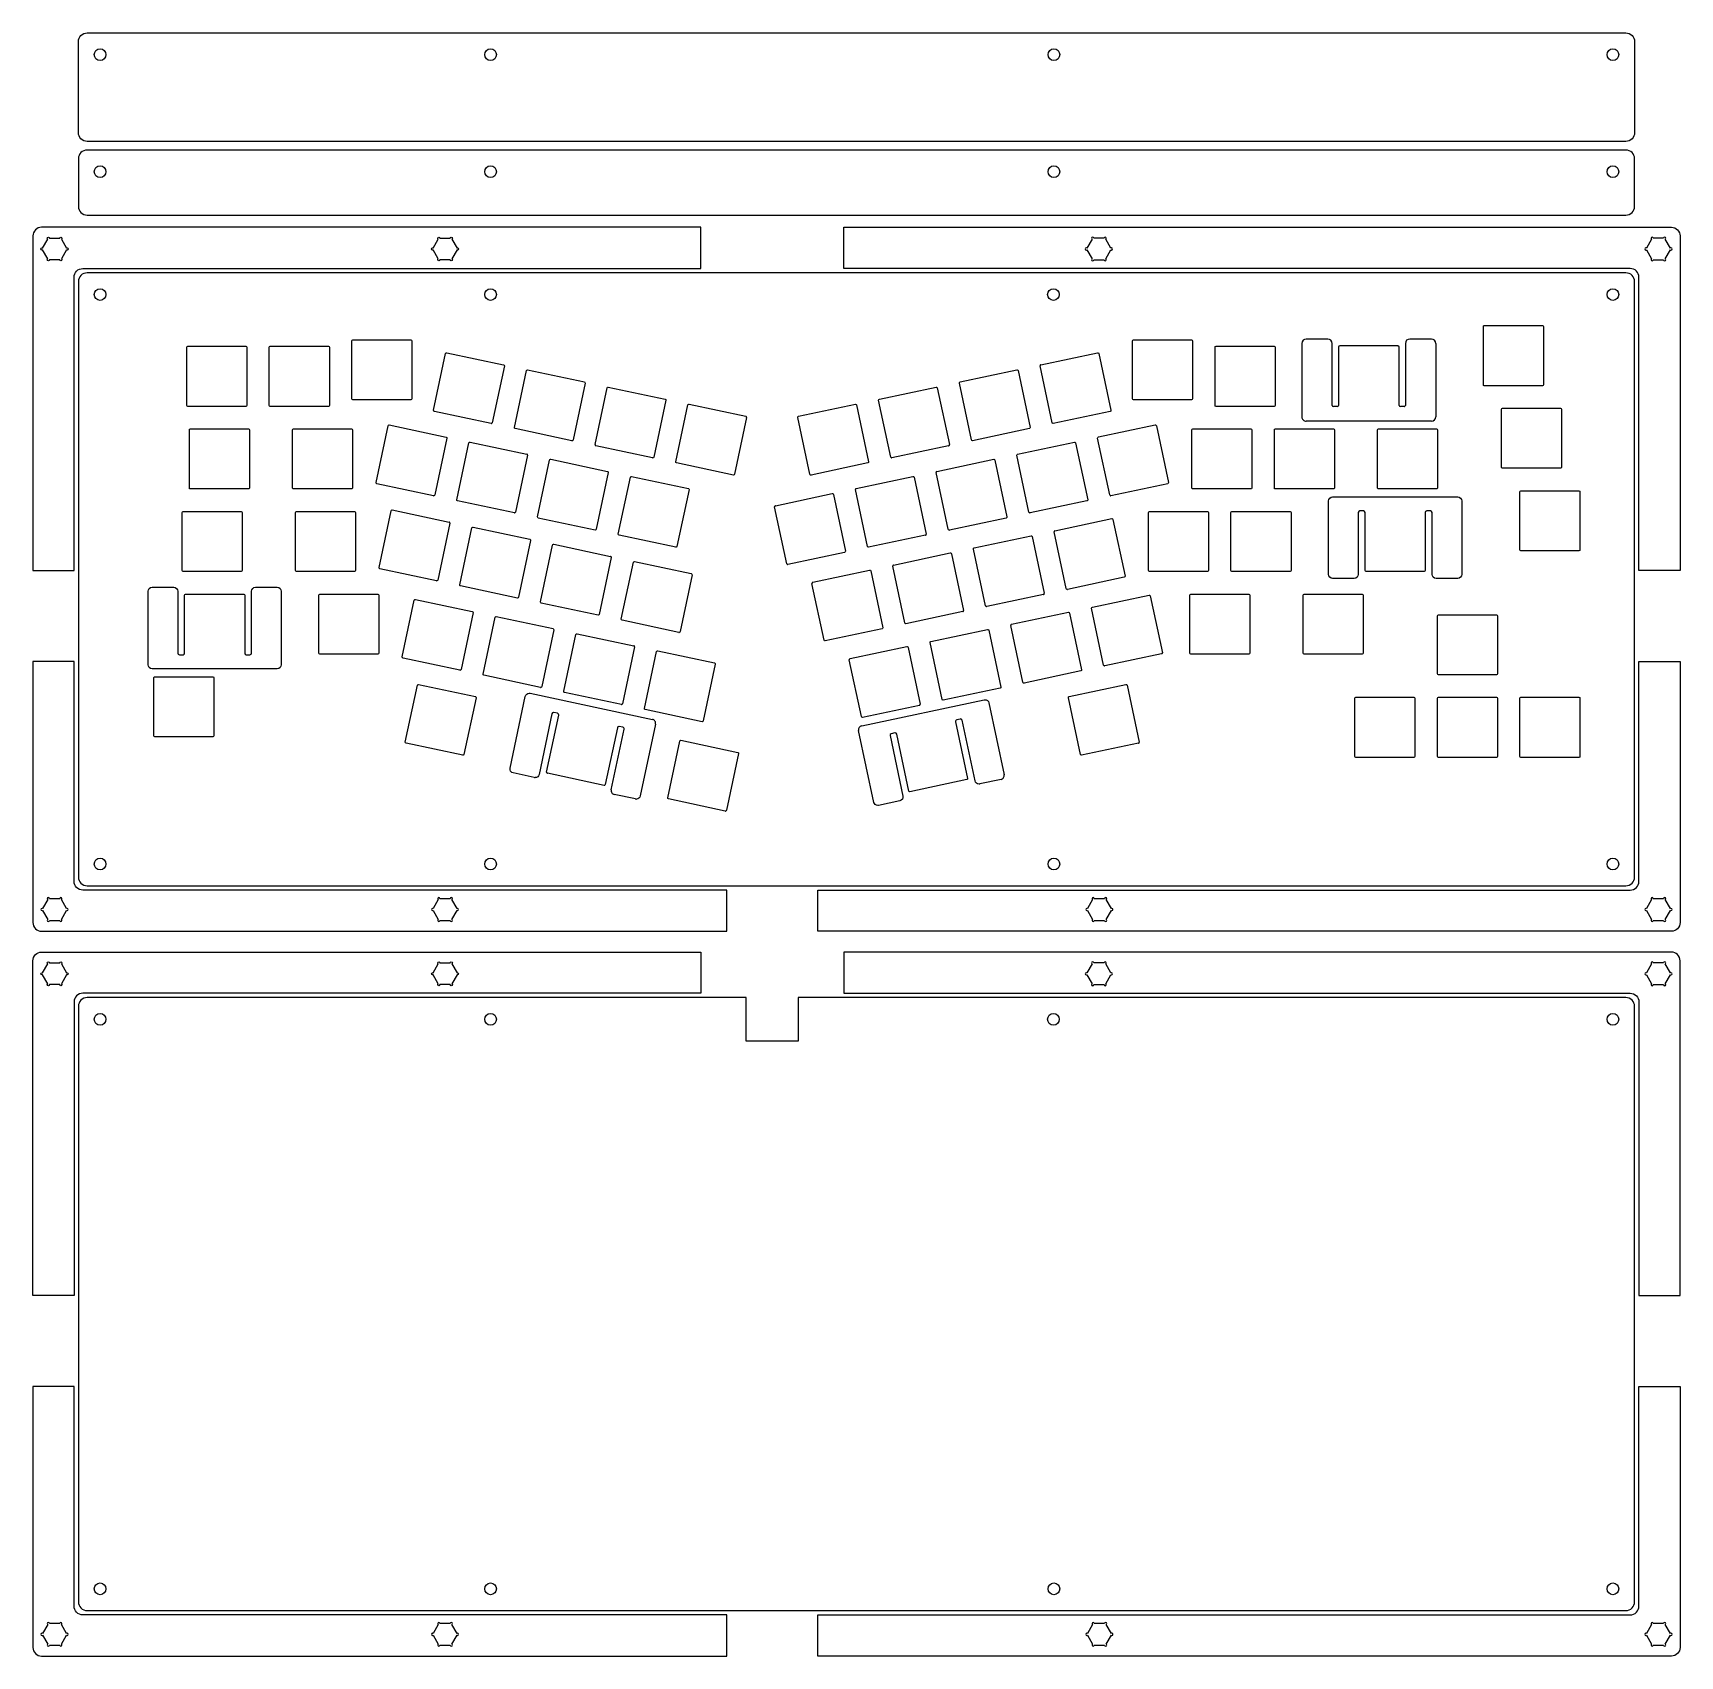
# Model space of a CAD drawing. Header units: millimetres. Extents: x -95 to 285, y -92 to 283.
import ezdxf

# ---------------------------------------------------------------- set-up
doc = ezdxf.new("R2010")
doc.units = ezdxf.units.MM
doc.layers.get('0').update_dxf_attribs({"linetype": 'CONTINUOUS'})

msp = doc.modelspace()

# ---------------------------------------------------------------- linework, layer by layer
for p, q in [((-92.7, 232.96), (-91.51, 235.03)), ((-91.51, 230.46), (-92.7, 232.53)), ((-91.13, 235.25), (-88.75, 235.25)), ((-88.37, 235.03), (-87.18, 232.96)), ((-87.18, 232.53), (-88.37, 230.46)), ((-2.61, 232.96), (-1.41, 235.03)), ((-1.41, 230.46), (-2.61, 232.53)), ((-1.04, 235.25), (1.35, 235.25)), ((1.72, 235.03), (2.92, 232.96)), ((2.92, 232.53), (1.72, 230.46)), ((149.48, 235.03), (148.29, 232.96)), ((148.29, 232.53), (149.48, 230.46)), ((152.24, 235.25), (149.86, 235.25)), ((153.81, 232.96), (152.62, 235.03)), ((152.62, 230.46), (153.81, 232.53)), ((278.58, 235.03), (277.38, 232.96)), ((277.38, 232.53), (278.58, 230.46)), ((281.34, 235.25), (278.95, 235.25)), ((282.91, 232.96), (281.71, 235.03)), ((281.71, 230.46), (282.91, 232.53)), ((-88.75, 230.25), (-91.13, 230.25)), ((1.35, 230.25), (-1.04, 230.25)), ((149.86, 230.25), (152.24, 230.25)), ((278.95, 230.25), (281.34, 230.25)), ((239.76, 201.44), (239.76, 214.84)), ((239.98, 215.07), (253.38, 215.07)), ((253.61, 214.84), (253.61, 201.44)), ((-59.44, 196.68), (-59.44, 210.08)), ((-59.21, 210.3), (-45.81, 210.3)), ((-45.59, 210.08), (-45.59, 196.68)), ((-40.39, 196.68), (-40.39, 210.08)), ((-40.16, 210.3), (-26.76, 210.3)), ((-26.54, 210.08), (-26.54, 196.68)), ((-21.34, 198.18), (-21.34, 211.58)), ((-21.11, 211.8), (-7.71, 211.8)), ((-7.49, 211.58), (-7.49, 198.18)), ((158.79, 198.18), (158.79, 211.58)), ((159.02, 211.8), (172.42, 211.8)), ((172.64, 211.58), (172.64, 198.18)), ((177.84, 196.68), (177.84, 210.08)), ((178.07, 210.3), (191.47, 210.3)), ((191.69, 210.08), (191.69, 196.68)), ((197.88, 210.98), (197.88, 194.04)), ((203.88, 211.98), (198.88, 211.98)), ((204.88, 196.69), (204.88, 210.98)), ((206.32, 210.09), (206.32, 196.69)), ((220.02, 210.39), (206.62, 210.39)), ((220.32, 196.69), (220.32, 210.09)), ((221.76, 210.98), (221.76, 196.69)), ((227.76, 211.98), (222.76, 211.98)), ((228.76, 210.98), (228.76, 194.04)), ((-2.49, 195.54), (0.3, 208.65)), ((0.56, 208.82), (13.67, 206.04)), ((13.84, 205.77), (11.06, 192.66)), ((140.26, 192.66), (137.47, 205.77)), ((137.65, 206.04), (150.75, 208.82)), ((151.02, 208.65), (153.8, 195.54)), ((16.15, 191.58), (18.93, 204.69)), ((19.2, 204.86), (32.31, 202.08)), ((32.48, 201.81), (29.69, 188.7)), ((121.62, 188.7), (118.84, 201.81)), ((119.01, 202.08), (132.12, 204.86)), ((132.39, 204.69), (135.17, 191.58)), ((-7.71, 197.95), (-21.11, 197.95)), ((34.78, 187.62), (37.57, 200.73)), ((37.83, 200.9), (50.94, 198.12)), ((51.11, 197.85), (48.33, 184.74)), ((102.99, 184.74), (100.2, 197.85)), ((100.38, 198.12), (113.48, 200.9)), ((113.75, 200.73), (116.54, 187.62)), ((172.42, 197.95), (159.02, 197.95)), ((253.38, 201.22), (239.98, 201.22)), ((-45.81, 196.45), (-59.21, 196.45)), ((-26.76, 196.45), (-40.16, 196.45)), ((10.79, 192.49), (-2.31, 195.28)), ((53.41, 183.66), (56.2, 196.77)), ((56.47, 196.94), (69.57, 194.16)), ((69.75, 193.89), (66.96, 180.78)), ((84.36, 180.78), (81.57, 193.89)), ((81.74, 194.16), (94.85, 196.94)), ((95.12, 196.77), (97.9, 183.66)), ((153.63, 195.28), (140.52, 192.49)), ((191.47, 196.45), (178.07, 196.45)), ((206.02, 196.39), (205.18, 196.39)), ((221.46, 196.39), (220.62, 196.39)), ((243.93, 182.39), (243.93, 195.79)), ((244.15, 196.02), (257.55, 196.02)), ((257.78, 195.79), (257.78, 182.39)), ((-58.84, 177.63), (-58.84, 191.03)), ((-58.61, 191.25), (-45.21, 191.25)), ((-44.99, 191.03), (-44.99, 177.63)), ((-35.03, 177.63), (-35.03, 191.03)), ((-34.8, 191.25), (-21.4, 191.25)), ((-21.18, 191.03), (-21.18, 177.63)), ((-15.77, 178.89), (-12.98, 192)), ((-12.71, 192.17), (0.39, 189.38)), ((29.43, 188.53), (16.32, 191.32)), ((135, 191.32), (121.89, 188.53)), ((150.92, 189.39), (164.03, 192.17)), ((164.3, 192), (167.08, 178.89)), ((172.48, 177.63), (172.48, 191.03)), ((172.71, 191.25), (186.11, 191.25)), ((186.33, 191.03), (186.33, 177.63)), ((191.53, 177.63), (191.53, 191.03)), ((191.76, 191.25), (205.16, 191.25)), ((227.76, 193.04), (198.88, 193.04)), ((205.38, 191.03), (205.38, 177.63)), ((215.35, 177.63), (215.35, 191.03)), ((215.58, 191.25), (228.98, 191.25)), ((229.2, 191.03), (229.2, 177.63)), ((0.57, 189.12), (-2.22, 176.01)), ((2.87, 174.93), (5.65, 188.04)), ((5.92, 188.21), (19.03, 185.42)), ((48.06, 184.57), (34.95, 187.36)), ((116.36, 187.36), (103.26, 184.57)), ((132.29, 185.42), (145.4, 188.21)), ((145.66, 188.04), (148.45, 174.93)), ((153.54, 176.01), (150.75, 189.12)), ((19.2, 185.16), (16.42, 172.05)), ((21.5, 170.97), (24.29, 184.08)), ((24.55, 184.25), (37.66, 181.46)), ((66.69, 180.61), (53.59, 183.39)), ((97.73, 183.4), (84.62, 180.61)), ((113.66, 181.46), (126.76, 184.25)), ((127.03, 184.08), (129.81, 170.97)), ((134.9, 172.05), (132.12, 185.16)), ((37.83, 181.2), (35.05, 168.09)), ((40.14, 167.01), (42.92, 180.12)), ((43.19, 180.29), (56.3, 177.5)), ((95.02, 177.5), (108.13, 180.29)), ((108.4, 180.12), (111.18, 167.01)), ((116.27, 168.09), (113.48, 181.2)), ((257.55, 182.17), (244.15, 182.17)), ((-45.21, 177.4), (-58.61, 177.4)), ((-21.4, 177.4), (-34.8, 177.4)), ((-2.49, 175.84), (-15.59, 178.62)), ((56.47, 177.24), (53.68, 164.13)), ((76.39, 173.54), (89.49, 176.33)), ((89.76, 176.16), (92.55, 163.05)), ((97.63, 164.13), (94.85, 177.24)), ((166.91, 178.62), (153.8, 175.84)), ((186.11, 177.4), (172.71, 177.4)), ((205.16, 177.4), (191.76, 177.4)), ((204.97, 175.56), (233.84, 175.56)), ((228.98, 177.4), (215.58, 177.4)), ((248.2, 163.34), (248.2, 176.74)), ((248.42, 176.97), (261.82, 176.97)), ((262.05, 176.74), (262.05, 163.34)), ((-60.52, 158.58), (-60.52, 171.98)), ((-60.3, 172.2), (-46.9, 172.2)), ((-46.67, 171.98), (-46.67, 158.58)), ((-34.33, 158.58), (-34.33, 171.98)), ((-34.1, 172.2), (-20.7, 172.2)), ((-20.48, 171.98), (-20.48, 158.58)), ((-15.07, 159.27), (-12.28, 172.37)), ((-12.02, 172.55), (1.09, 169.76)), ((16.15, 171.88), (3.04, 174.66)), ((79, 160.17), (76.21, 173.28)), ((148.28, 174.66), (135.17, 171.88)), ((162.47, 158.58), (162.47, 171.98)), ((162.7, 172.2), (176.1, 172.2)), ((176.32, 171.98), (176.32, 158.58)), ((181.52, 158.58), (181.52, 171.98)), ((181.75, 172.2), (195.15, 172.2)), ((195.37, 171.98), (195.37, 158.58)), ((204.04, 157.69), (204.04, 174.63)), ((210.89, 171.98), (210.89, 157.69)), ((212.1, 172.35), (211.27, 172.35)), ((212.48, 158.58), (212.48, 171.98)), ((226.33, 171.98), (226.33, 158.58)), ((227.54, 172.35), (226.7, 172.35)), ((227.92, 157.69), (227.92, 171.98)), ((234.77, 174.63), (234.77, 157.69)), ((1.27, 169.49), (-1.52, 156.39)), ((3.57, 155.31), (6.35, 168.41)), ((6.62, 168.59), (19.73, 165.8)), ((34.78, 167.92), (21.67, 170.7)), ((129.64, 170.7), (116.53, 167.92)), ((143.52, 154.41), (140.73, 167.51)), ((140.91, 167.78), (154.02, 170.57)), ((154.28, 170.39), (157.07, 157.29)), ((19.9, 165.53), (17.11, 152.43)), ((22.2, 151.34), (24.99, 164.45)), ((25.25, 164.63), (38.36, 161.84)), ((53.42, 163.96), (40.31, 166.74)), ((111.01, 166.74), (97.9, 163.96)), ((124.89, 150.45), (122.1, 163.55)), ((122.27, 163.82), (135.38, 166.61)), ((135.65, 166.43), (138.43, 153.33)), ((38.53, 161.57), (35.75, 148.47)), ((40.83, 147.38), (43.62, 160.49)), ((43.89, 160.66), (56.99, 157.88)), ((92.37, 162.78), (79.27, 160)), ((103.64, 159.86), (116.75, 162.65)), ((117.01, 162.47), (119.8, 149.37)), ((261.82, 163.12), (248.42, 163.12)), ((-46.9, 158.35), (-60.3, 158.35)), ((-20.7, 158.35), (-34.1, 158.35)), ((-1.79, 156.21), (-14.89, 159)), ((57.17, 157.61), (54.38, 144.5)), ((85.01, 155.9), (98.11, 158.68)), ((98.38, 158.51), (101.17, 145.4)), ((106.25, 146.49), (103.47, 159.59)), ((156.89, 157.02), (143.79, 154.23)), ((176.1, 158.35), (162.7, 158.35)), ((195.15, 158.35), (181.75, 158.35)), ((209.97, 156.77), (204.97, 156.77)), ((226.1, 158.35), (212.7, 158.35)), ((233.84, 156.77), (228.84, 156.77)), ((-68.37, 136.87), (-68.37, 153.81)), ((-67.45, 154.74), (-62.45, 154.74)), ((-61.52, 153.81), (-61.52, 139.53)), ((-59.93, 139.53), (-59.93, 152.93)), ((-59.71, 153.15), (-46.31, 153.15)), ((-46.08, 152.93), (-46.08, 139.53)), ((-44.49, 139.53), (-44.49, 153.81)), ((-43.57, 154.74), (-38.57, 154.74)), ((-37.64, 153.81), (-37.64, 136.87)), ((-28.98, 139.53), (-28.98, 152.93)), ((-28.75, 153.15), (-15.35, 153.15)), ((-15.13, 152.93), (-15.13, 139.53)), ((16.85, 152.25), (3.74, 155.04)), ((87.62, 142.53), (84.83, 155.63)), ((138.26, 153.06), (125.15, 150.27)), ((149.53, 150.14), (162.63, 152.92)), ((162.9, 152.75), (165.69, 139.64)), ((172, 139.53), (172, 152.93)), ((172.22, 153.15), (185.62, 153.15)), ((185.85, 152.93), (185.85, 139.53)), ((198.19, 139.53), (198.19, 152.93)), ((198.42, 153.15), (211.82, 153.15)), ((212.04, 152.93), (212.04, 139.53)), ((-9.71, 138.65), (-6.93, 151.76)), ((-6.66, 151.93), (6.45, 149.15)), ((6.62, 148.88), (3.84, 135.77)), ((35.48, 148.29), (22.37, 151.08)), ((119.63, 149.1), (106.52, 146.31)), ((130.89, 146.18), (144, 148.96)), ((144.27, 148.79), (147.05, 135.68)), ((152.14, 136.76), (149.35, 149.87)), ((229.37, 148.39), (242.77, 148.39)), ((8.92, 134.69), (11.71, 147.8)), ((11.97, 147.97), (25.08, 145.19)), ((25.25, 144.92), (22.47, 131.81)), ((54.11, 144.33), (41.01, 147.12)), ((100.99, 145.14), (87.89, 142.35)), ((112.26, 142.22), (125.37, 145)), ((125.63, 144.83), (128.42, 131.72)), ((133.51, 132.8), (130.72, 145.91)), ((229.15, 134.77), (229.15, 148.17)), ((243, 148.17), (243, 134.77)), ((27.56, 130.73), (30.34, 143.84)), ((30.61, 144.01), (43.72, 141.23)), ((43.89, 140.96), (41.1, 127.85)), ((93.63, 138.26), (106.73, 141.04)), ((107, 140.87), (109.79, 127.76)), ((114.87, 128.84), (112.09, 141.95)), ((-61.15, 139.15), (-60.31, 139.15)), ((-45.71, 139.15), (-44.87, 139.15)), ((-15.35, 139.3), (-28.75, 139.3)), ((3.57, 135.6), (-9.54, 138.39)), ((46.19, 126.77), (48.97, 139.88)), ((49.24, 140.05), (62.35, 137.26)), ((62.52, 137), (59.74, 123.89)), ((96.24, 124.88), (93.45, 137.99)), ((165.51, 139.38), (152.41, 136.59)), ((185.62, 139.3), (172.22, 139.3)), ((211.82, 139.3), (198.42, 139.3)), ((-38.57, 135.95), (-67.45, 135.95)), ((-67.07, 120.48), (-67.07, 133.88)), ((-66.84, 134.1), (-53.44, 134.1)), ((-53.22, 133.88), (-53.22, 120.48)), ((22.2, 131.64), (9.09, 134.42)), ((146.88, 135.42), (133.77, 132.63)), ((242.77, 134.54), (229.37, 134.54)), ((-9.01, 119.03), (-6.23, 132.14)), ((-5.96, 132.31), (7.15, 129.52)), ((7.32, 129.26), (4.53, 116.15)), ((15.16, 112.99), (18.68, 129.56)), ((19.78, 130.27), (48.02, 124.26)), ((40.84, 127.68), (27.73, 130.46)), ((128.25, 131.45), (115.14, 128.67)), ((146.78, 116.15), (144, 129.26)), ((144.17, 129.52), (157.28, 132.31)), ((157.54, 132.14), (160.33, 119.03)), ((210.32, 129.34), (223.72, 129.34)), ((229.37, 129.34), (242.77, 129.34)), ((248.42, 129.34), (261.82, 129.34)), ((24.83, 125.53), (21.86, 111.56)), ((26.09, 125.65), (25.27, 125.82)), ((59.47, 123.72), (46.36, 126.5)), ((96.31, 122.78), (124.55, 128.78)), ((109.61, 127.49), (96.51, 124.71)), ((125.65, 128.07), (129.17, 111.5)), ((210.1, 115.72), (210.1, 129.12)), ((223.95, 129.12), (223.95, 115.72)), ((229.15, 115.72), (229.15, 129.12)), ((243, 129.12), (243, 115.72)), ((248.2, 115.72), (248.2, 129.12)), ((262.05, 129.12), (262.05, 115.72)), ((23.59, 112.1), (26.38, 125.2)), ((39.93, 122.32), (37.14, 109.22)), ((38.51, 108.02), (41.48, 121.99)), ((41.19, 122.44), (40.37, 122.61)), ((48.73, 123.17), (45.21, 106.6)), ((99.12, 105.11), (95.6, 121.68)), ((117.95, 123.72), (120.73, 110.61)), ((119.06, 124.34), (118.24, 124.16)), ((122.47, 110.08), (119.5, 124.05)), ((-53.44, 120.25), (-66.84, 120.25)), ((4.27, 115.98), (-8.84, 118.76)), ((51.55, 106.16), (54.33, 119.26)), ((54.6, 119.44), (67.71, 116.65)), ((102.85, 120.51), (105.82, 106.54)), ((103.96, 121.13), (103.14, 120.95)), ((107.19, 107.73), (104.4, 120.84)), ((160.16, 118.76), (147.05, 115.98)), ((67.88, 116.38), (65.09, 103.28)), ((223.72, 115.49), (210.32, 115.49)), ((242.77, 115.49), (229.37, 115.49)), ((261.82, 115.49), (248.42, 115.49)), ((20.76, 110.85), (15.87, 111.89)), ((20.95, 110.83), (20.95, 110.83)), ((36.88, 109.04), (23.77, 111.83)), ((120.56, 110.35), (107.45, 107.56)), ((128.46, 110.4), (123.57, 109.36)), ((44.11, 105.89), (39.22, 106.92)), ((64.83, 103.1), (51.72, 105.89)), ((105.11, 105.44), (100.21, 104.4)), ((-91.51, 82.68), (-92.7, 80.6)), ((-92.7, 80.18), (-91.51, 78.1)), ((-88.75, 82.89), (-91.13, 82.89)), ((-87.18, 80.6), (-88.37, 82.68)), ((-88.37, 78.1), (-87.18, 80.18)), ((-1.41, 82.68), (-2.61, 80.6)), ((-2.61, 80.18), (-1.41, 78.1)), ((1.35, 82.89), (-1.04, 82.89)), ((2.92, 80.6), (1.72, 82.68)), ((1.72, 78.1), (2.92, 80.18)), ((149.59, 82.68), (148.39, 80.6)), ((148.39, 80.18), (149.59, 78.1)), ((152.35, 82.89), (149.96, 82.89)), ((153.92, 80.6), (152.72, 82.68)), ((152.72, 78.1), (153.92, 80.18)), ((278.58, 82.68), (277.38, 80.6)), ((277.38, 80.18), (278.58, 78.1)), ((281.34, 82.89), (278.95, 82.89)), ((282.91, 80.6), (281.71, 82.68)), ((281.71, 78.1), (282.91, 80.18)), ((-91.13, 77.89), (-88.75, 77.89)), ((-1.04, 77.89), (1.35, 77.89)), ((149.96, 77.89), (152.35, 77.89)), ((278.95, 77.89), (281.34, 77.89)), ((-92.7, 65.78), (-91.51, 67.85)), ((-91.51, 63.28), (-92.7, 65.35)), ((-91.13, 68.07), (-88.75, 68.07)), ((-88.37, 67.85), (-87.18, 65.78)), ((-87.18, 65.35), (-88.37, 63.28)), ((-2.61, 65.78), (-1.41, 67.85)), ((-1.41, 63.28), (-2.61, 65.35)), ((-1.04, 68.07), (1.35, 68.07)), ((1.72, 67.85), (2.92, 65.78)), ((2.92, 65.35), (1.72, 63.28)), ((149.48, 67.85), (148.29, 65.78)), ((148.29, 65.35), (149.48, 63.28)), ((152.24, 68.07), (149.86, 68.07)), ((153.81, 65.78), (152.62, 67.85)), ((152.62, 63.28), (153.81, 65.35)), ((278.58, 67.85), (277.38, 65.78)), ((277.38, 65.35), (278.58, 63.28)), ((281.34, 68.07), (278.95, 68.07)), ((282.91, 65.78), (281.71, 67.85)), ((281.71, 63.28), (282.91, 65.35)), ((-88.75, 63.07), (-91.13, 63.07)), ((1.35, 63.07), (-1.04, 63.07)), ((149.86, 63.07), (152.24, 63.07)), ((278.95, 63.07), (281.34, 63.07)), ((-91.51, -84.51), (-92.7, -86.58)), ((-92.7, -87.01), (-91.51, -89.08)), ((-88.75, -84.29), (-91.13, -84.29)), ((-87.18, -86.58), (-88.37, -84.51)), ((-88.37, -89.08), (-87.18, -87.01)), ((-1.41, -84.51), (-2.61, -86.58)), ((-2.61, -87.01), (-1.41, -89.08)), ((1.35, -84.29), (-1.04, -84.29)), ((2.92, -86.58), (1.72, -84.51)), ((1.72, -89.08), (2.92, -87.01)), ((149.59, -84.51), (148.39, -86.58)), ((148.39, -87.01), (149.59, -89.08)), ((152.35, -84.29), (149.96, -84.29)), ((153.92, -86.58), (152.72, -84.51)), ((152.72, -89.08), (153.92, -87.01)), ((278.58, -84.51), (277.38, -86.58)), ((277.38, -87.01), (278.58, -89.08)), ((281.34, -84.29), (278.95, -84.29)), ((282.91, -86.58), (281.71, -84.51)), ((281.71, -89.08), (282.91, -87.01)), ((-91.13, -89.29), (-88.75, -89.29)), ((-1.04, -89.29), (1.35, -89.29)), ((149.96, -89.29), (152.35, -89.29)), ((278.95, -89.29), (281.34, -89.29))]:
    msp.add_line(p, q)
for points in [[(-84.44, 280.58, -0.414214), (-82.44, 282.58), (272.65, 282.58, -0.414214), (274.65, 280.58), (274.65, 259.58, -0.414214), (272.65, 257.58), (-82.44, 257.58, -0.414214), (-84.44, 259.58)], [(-84.44, 253.58), (-84.44, 242.58, 0.414214), (-82.44, 240.58), (272.65, 240.58, 0.414214), (274.65, 242.58), (274.65, 253.58, 0.414214), (272.65, 255.58), (-82.44, 255.58, 0.414214)], [(-94.94, 158.57), (-85.44, 158.57), (-85.44, 226.25, -0.414214), (-83.44, 228.25), (59.16, 228.25), (59.16, 237.75), (-92.94, 237.75, 0.414214), (-94.94, 235.75)], [(273.65, 228.25), (92.16, 228.25), (92.16, 237.75), (283.15, 237.75, -0.414214), (285.15, 235.75), (285.15, 158.57), (275.65, 158.57), (275.65, 226.25, 0.414214)], [(272.65, 227.25), (-82.44, 227.25, 0.414214), (-84.44, 225.25), (-84.44, 87.89, 0.414214), (-82.44, 85.89), (272.65, 85.89, 0.414214), (274.65, 87.89), (274.65, 225.25, 0.414214)], [(65.16, 75.39), (65.16, 84.89), (-83.44, 84.89, -0.414214), (-85.44, 86.89), (-85.44, 137.57), (-94.94, 137.57), (-94.94, 77.39, 0.414214), (-92.94, 75.39)], [(285.15, 137.57), (285.15, 77.39, -0.414214), (283.15, 75.39), (86.16, 75.39), (86.16, 84.89), (273.65, 84.89, 0.414214), (275.65, 86.89), (275.65, 137.57)], [(59.16, 61.07), (-83.44, 61.07, 0.414214), (-85.44, 59.07), (-85.44, -8.61), (-94.94, -8.61), (-94.94, 68.57, -0.414214), (-92.94, 70.57), (59.16, 70.57)], [(273.65, 61.07, -0.414214), (275.65, 59.07), (275.65, -8.61), (285.15, -8.61), (285.15, 68.57, 0.414214), (283.15, 70.57), (92.16, 70.57), (92.16, 61.07)], [(69.66, 60.07), (-82.44, 60.07, 0.414214), (-84.44, 58.07), (-84.44, -79.29, 0.414214), (-82.44, -81.29), (272.65, -81.29, 0.414214), (274.65, -79.29), (274.65, 58.07, 0.414214), (272.65, 60.07), (81.66, 60.07), (81.66, 50.07), (69.66, 50.07)], [(65.16, -91.79), (65.16, -82.29), (-83.44, -82.29, -0.414214), (-85.44, -80.29), (-85.44, -29.61), (-94.94, -29.61), (-94.94, -89.79, 0.414214), (-92.94, -91.79)], [(285.15, -29.61), (285.15, -89.79, -0.414214), (283.15, -91.79), (86.16, -91.79), (86.16, -82.29), (273.65, -82.29, 0.414214), (275.65, -80.29), (275.65, -29.61)]]:
    msp.add_lwpolyline(points, format="xyb", close=True)
for centre in [(10.66, 277.58), (10.66, 250.58), (-79.44, 222.25), (10.66, 222.25), (140.55, 222.25), (269.65, 222.25), (-79.44, 90.89), (10.66, 90.89), (140.66, 90.89), (269.65, 90.89), (-79.44, 55.07), (10.66, 55.07), (140.55, 55.07), (269.65, 55.07), (-79.44, -76.29), (10.66, -76.29), (140.66, -76.29), (269.65, -76.29)]:
    msp.add_circle(centre, 1.35)
for centre, radius, start, end in [((198.88, 210.98), 1, 90, 180), ((203.88, 210.98), 1, 0, 90), ((206.62, 210.09), 0.3, 90, 179.9958), ((220.02, 210.09), 0.3, 0, 90.0038), ((222.76, 210.98), 1, 90, 180), ((227.76, 210.98), 1, 0, 90), ((198.88, 194.04), 1, 179.9999, 270), ((205.18, 196.69), 0.3, 180, 269.9993), ((206.02, 196.69), 0.3, 270.001, 360), ((220.62, 196.69), 0.3, 180, 269.9991), ((221.46, 196.69), 0.3, -90, 0.0004), ((227.76, 194.04), 1, 270, 360)]:
    msp.add_arc(centre, radius, start, end)
at = {"extrusion": (0, 0, -1)}
msp.add_arc((-100.02, 105.31), 0.929, 257.9404, 269.9726, dxfattribs=at)
for centre, major_axis, ratio, start_param, end_param in [((137.74, 205.81), (0.267, -0.055), 0.903155, 2.803276, 3.517551), ((137.72, 205.78), (-0.143, 0.23), 0.904441, 5.965291, 6.683538), ((69.5, 193.89), (0.155, 0.232), 0.890365, 5.917113, 6.626308), ((69.48, 193.93), (0.263, 0.046), 0.909501, 5.932123, 6.655042), ((10.81, 192.6), (0.158, -0.043), 0.688153, 4.793, 5.086128), ((140.5, 192.53), (0.0988, 0.0134), 0.42359, 4.403284, 4.884756), ((29.44, 188.64), (0.158, -0.043), 0.688153, 4.793, 5.086128), ((35.04, 187.58), (0.265, 0.034), 0.91025, 2.829837, 3.552719), ((35.02, 187.61), (0.144, 0.222), 0.916595, 2.753393, 3.480305), ((116.29, 187.61), (-0.143, 0.23), 0.904441, 2.823698, 3.541945), ((116.27, 187.59), (0.267, -0.055), 0.903155, 5.944869, 6.659143), ((121.87, 188.7), (0.185, 0.087), 0.83084, 4.199079, 4.43775), ((18.96, 185.17), (0.143, 0.23), 0.904441, 5.882833, 6.601079), ((18.94, 185.2), (0.268, 0.041), 0.903545, 5.954516, 6.671758), ((48.08, 184.68), (0.158, -0.043), 0.688153, 4.793, 5.086128), ((103.24, 184.74), (0.185, 0.087), 0.83084, 4.199079, 4.43775), ((66.71, 180.72), (0.158, -0.043), 0.688153, 4.793, 5.086128), ((84.61, 180.72), (0.158, 0.043), 0.688153, 4.33865, 4.631778), ((113.76, 181.23), (0.275, -0.054), 0.888887, 2.800434, 3.5043), ((113.73, 181.21), (-0.143, 0.23), 0.904441, 5.965291, 6.683538), ((-2.47, 175.95), (0.158, -0.043), 0.688153, 4.793, 5.086128), ((95.11, 177.28), (0.268, -0.041), 0.903545, 2.75302, 3.470262), ((95.09, 177.24), (-0.143, 0.23), 0.904441, 5.965291, 6.683538), ((153.78, 176.01), (0.185, 0.087), 0.83084, 4.199079, 4.43775), ((16.16, 171.99), (0.158, -0.043), 0.688153, 4.793, 5.086128), ((76.48, 173.32), (0.268, -0.041), 0.903545, 2.75302, 3.470262), ((76.46, 173.29), (-0.149, 0.218), 0.915996, 5.921842, 6.64769), ((135.15, 172.05), (0.185, 0.087), 0.83084, 4.199079, 4.43775), ((1.03, 169.51), (0.138, 0.221), 0.923706, 5.878982, 6.610581), ((1, 169.54), (0.265, 0.034), 0.91025, 5.971429, 6.694311), ((34.8, 168.03), (0.158, -0.043), 0.688153, 4.793, 5.086128), ((116.52, 168.09), (0.185, 0.087), 0.83084, 4.199079, 4.43775), ((141, 167.55), (0.267, -0.055), 0.903155, 2.803276, 3.517551), ((140.98, 167.52), (-0.143, 0.23), 0.904441, 5.965291, 6.683538), ((53.43, 164.07), (0.158, -0.043), 0.688153, 4.793, 5.086128), ((97.88, 164.13), (0.185, 0.087), 0.83084, 4.199079, 4.43775), ((110.95, 166.98), (-0.135, 0.212), 0.942667, 2.802067, 3.546706), ((110.92, 166.97), (0.264, -0.05), 0.910313, 5.926256, 6.646227), ((38.29, 161.58), (0.155, 0.223), 0.902281, 5.930509, 6.648395), ((38.27, 161.61), (0.263, 0.046), 0.909501, 5.932123, 6.655042), ((79.25, 160.11), (0.158, 0.043), 0.688153, 4.33865, 4.631778), ((103.73, 159.63), (0.267, -0.055), 0.903155, 2.803276, 3.517551), ((103.71, 159.6), (-0.143, 0.23), 0.904441, 5.965291, 6.683538), ((-1.8, 156.59), (-0.123, 0.376), 0.708283, 2.753017, 2.914002), ((85.08, 155.64), (-0.155, 0.223), 0.902281, 5.917975, 6.635862), ((16.86, 152.36), (0.158, -0.043), 0.688153, 4.793, 5.086128), ((85.1, 155.67), (0.263, -0.046), 0.909501, 2.769736, 3.492655), ((138.19, 153.32), (-0.143, 0.23), 0.904441, 2.823698, 3.541945), ((138.17, 153.29), (0.267, -0.055), 0.903155, 5.944869, 6.659143), ((143.77, 154.27), (0.0988, 0.0134), 0.42359, 4.403284, 4.884756), ((35.5, 148.4), (0.158, -0.043), 0.688153, 4.793, 5.086128), ((119.56, 149.36), (-0.143, 0.23), 0.904441, 2.823698, 3.541945), ((119.53, 149.33), (0.275, -0.054), 0.888887, 5.942026, 6.645893), ((125.13, 150.44), (0.185, 0.087), 0.83084, 4.199079, 4.43775), ((106.5, 146.35), (0.0988, 0.0134), 0.42359, 4.403284, 4.884756), ((130.99, 145.95), (0.267, -0.055), 0.903155, 2.803276, 3.517551), ((130.96, 145.92), (-0.143, 0.23), 0.904441, 5.965291, 6.683538), ((43.64, 140.97), (0.155, 0.223), 0.902281, 5.930509, 6.648395), ((43.63, 141), (0.263, 0.046), 0.909501, 5.932123, 6.655042), ((54.13, 144.44), (0.158, -0.043), 0.688153, 4.793, 5.086128), ((87.87, 142.46), (0.158, 0.043), 0.688153, 4.33865, 4.631778), ((93.71, 138.03), (0.263, -0.046), 0.909501, 2.769736, 3.492655), ((93.7, 138), (-0.155, 0.223), 0.902281, 5.917975, 6.635862), ((165.44, 139.64), (-0.143, 0.23), 0.904441, 2.823698, 3.541945), ((165.42, 139.61), (0.267, -0.055), 0.903155, 5.944869, 6.659143), ((3.58, 135.71), (0.158, -0.043), 0.688153, 4.793, 5.086128), ((152.39, 136.76), (0.185, 0.087), 0.83084, 4.199079, 4.43775), ((22.22, 131.75), (0.158, -0.043), 0.688153, 4.793, 5.086128), ((133.75, 132.8), (0.185, 0.087), 0.83084, 4.199079, 4.43775), ((40.85, 127.79), (0.158, -0.043), 0.688153, 4.793, 5.086128), ((109.54, 127.75), (-0.143, 0.23), 0.904441, 2.823698, 3.541945), ((109.52, 127.72), (0.267, -0.055), 0.903155, 5.944869, 6.659143), ((115.12, 128.84), (0.185, 0.087), 0.83084, 4.199079, 4.43775), ((47.72, 123.2), (0.632, 0.918), 0.904768, 5.925066, 6.642736), ((47.64, 123.33), (1.1, 0.2), 0.903662, 5.926348, 6.643724), ((59.49, 123.83), (0.158, -0.043), 0.688153, 4.793, 5.086128), ((96.69, 121.84), (1.1, -0.21), 0.901954, 2.785605, 3.501603), ((96.6, 121.73), (-0.638, 0.898), 0.90998, 5.907803, 6.629566), ((96.49, 124.88), (0.185, 0.087), 0.83084, 4.199079, 4.43775), ((118.39, 123.78), (0.444, -0.107), 0.899005, 2.832995, 3.546401), ((118.36, 123.73), (0.266, -0.367), 0.901931, 2.760445, 3.477191), ((160.09, 119.02), (-0.143, 0.23), 0.904441, 2.823698, 3.541945), ((160.06, 118.99), (0.267, -0.055), 0.903155, 5.944869, 6.659143), ((4.28, 116.09), (0.158, -0.043), 0.688153, 4.793, 5.086128), ((147.03, 116.15), (0.185, 0.087), 0.83084, 4.199079, 4.43775), ((20.9, 111.47), (0.756, -0.155), 0.826119, 4.702126, 4.955242), ((23.86, 112.06), (0.268, 0.041), 0.903545, 2.812923, 3.530166), ((23.84, 112.08), (0.144, 0.222), 0.916595, 2.753393, 3.480305), ((128.17, 111.45), (-0.629, 0.899), 0.911993, 2.772795, 3.495999), ((128.08, 111.35), (1.09, -0.22), 0.904544, 5.93897, 6.656518), ((39.6, 107.86), (1.1, 0.2), 0.903662, 2.784755, 3.502131), ((39.52, 107.98), (0.627, 0.916), 0.906539, 2.780725, 3.499549), ((44.28, 106.36), (0.677, -0.043), 0.72781, 4.512398, 4.800061), ((64.81, 103.48), (-0.123, 0.376), 0.708283, 2.753017, 2.914002)]:
    msp.add_ellipse(centre, major_axis=major_axis, ratio=ratio, start_param=start_param, end_param=end_param)
for points in [[(-80.79, 277.58), (-80.79, 278.32), (-80.18, 278.93), (-79.44, 278.93)], [(-79.44, 276.23), (-80.18, 276.23), (-80.79, 276.84), (-80.79, 277.58)], [(-79.44, 278.93), (-78.7, 278.93), (-78.09, 278.32), (-78.09, 277.58)], [(-78.09, 277.58), (-78.09, 276.84), (-78.7, 276.23), (-79.44, 276.23)], [(139.31, 277.58), (139.31, 278.32), (139.92, 278.93), (140.66, 278.93)], [(140.66, 276.23), (139.92, 276.23), (139.31, 276.84), (139.31, 277.58)], [(140.66, 278.93), (141.4, 278.93), (142.01, 278.32), (142.01, 277.58)], [(142.01, 277.58), (142.01, 276.84), (141.4, 276.23), (140.66, 276.23)], [(268.3, 277.58), (268.3, 278.32), (268.91, 278.93), (269.65, 278.93)], [(269.65, 276.23), (268.91, 276.23), (268.3, 276.84), (268.3, 277.58)], [(269.65, 278.93), (270.39, 278.93), (271, 278.32), (271, 277.58)], [(271, 277.58), (271, 276.84), (270.39, 276.23), (269.65, 276.23)], [(-80.79, 250.58), (-80.79, 251.32), (-80.18, 251.93), (-79.44, 251.93)], [(-79.44, 251.93), (-78.7, 251.93), (-78.09, 251.32), (-78.09, 250.58)], [(139.31, 250.58), (139.31, 251.32), (139.92, 251.93), (140.66, 251.93)], [(140.66, 251.93), (141.4, 251.93), (142.01, 251.32), (142.01, 250.58)], [(268.3, 250.58), (268.3, 251.32), (268.91, 251.93), (269.65, 251.93)], [(269.65, 251.93), (270.39, 251.93), (271, 251.32), (271, 250.58)], [(-79.44, 249.23), (-80.18, 249.23), (-80.79, 249.84), (-80.79, 250.58)], [(-78.09, 250.58), (-78.09, 249.84), (-78.7, 249.23), (-79.44, 249.23)], [(140.66, 249.23), (139.92, 249.23), (139.31, 249.84), (139.31, 250.58)], [(142.01, 250.58), (142.01, 249.84), (141.4, 249.23), (140.66, 249.23)], [(269.65, 249.23), (268.91, 249.23), (268.3, 249.84), (268.3, 250.58)], [(271, 250.58), (271, 249.84), (270.39, 249.23), (269.65, 249.23)], [(-87.05, 232.5), (-87.1, 232.5), (-87.14, 232.51), (-87.18, 232.53)], [(3.04, 232.5), (3, 232.5), (2.96, 232.51), (2.92, 232.53)], [(148.16, 232.5), (148.21, 232.5), (148.25, 232.51), (148.29, 232.53)], [(277.26, 232.5), (277.31, 232.5), (277.35, 232.51), (277.38, 232.53)], [(239.76, 214.84), (239.76, 214.96), (239.86, 215.07), (239.98, 215.07)], [(253.38, 215.07), (253.5, 215.07), (253.61, 214.96), (253.61, 214.84)], [(-59.44, 210.08), (-59.44, 210.2), (-59.34, 210.3), (-59.21, 210.3)], [(-45.81, 210.3), (-45.69, 210.3), (-45.59, 210.2), (-45.59, 210.08)], [(-40.39, 210.08), (-40.39, 210.2), (-40.29, 210.3), (-40.16, 210.3)], [(-26.76, 210.3), (-26.64, 210.3), (-26.54, 210.2), (-26.54, 210.08)], [(-21.34, 211.58), (-21.34, 211.7), (-21.24, 211.8), (-21.11, 211.8)], [(-7.71, 211.8), (-7.59, 211.8), (-7.49, 211.7), (-7.49, 211.58)], [(158.79, 211.58), (158.79, 211.7), (158.89, 211.8), (159.02, 211.8)], [(172.42, 211.8), (172.54, 211.8), (172.64, 211.7), (172.64, 211.58)], [(177.84, 210.08), (177.84, 210.2), (177.94, 210.3), (178.07, 210.3)], [(191.47, 210.3), (191.59, 210.3), (191.69, 210.2), (191.69, 210.08)], [(13.67, 206.04), (13.79, 206.01), (13.87, 205.89), (13.84, 205.77)], [(32.31, 202.08), (32.43, 202.05), (32.5, 201.93), (32.48, 201.81)], [(118.84, 201.81), (118.81, 201.93), (118.89, 202.05), (119.01, 202.08)], [(-21.11, 197.95), (-21.24, 197.95), (-21.34, 198.05), (-21.34, 198.18)], [(-7.49, 198.18), (-7.49, 198.05), (-7.59, 197.95), (-7.71, 197.95)], [(50.94, 198.12), (51.06, 198.09), (51.14, 197.97), (51.11, 197.85)], [(100.2, 197.85), (100.18, 197.97), (100.26, 198.09), (100.38, 198.12)], [(159.02, 197.95), (158.89, 197.95), (158.79, 198.05), (158.79, 198.18)], [(172.64, 198.18), (172.64, 198.05), (172.54, 197.95), (172.42, 197.95)], [(239.98, 201.22), (239.86, 201.22), (239.76, 201.32), (239.76, 201.44)], [(253.61, 201.44), (253.61, 201.32), (253.5, 201.22), (253.38, 201.22)], [(-59.21, 196.45), (-59.34, 196.45), (-59.44, 196.55), (-59.44, 196.68)], [(-45.59, 196.68), (-45.59, 196.55), (-45.69, 196.45), (-45.81, 196.45)], [(-40.16, 196.45), (-40.29, 196.45), (-40.39, 196.55), (-40.39, 196.68)], [(-26.54, 196.68), (-26.54, 196.55), (-26.64, 196.45), (-26.76, 196.45)], [(-2.31, 195.28), (-2.44, 195.3), (-2.51, 195.42), (-2.49, 195.54)], [(81.57, 193.89), (81.54, 194.01), (81.62, 194.13), (81.74, 194.16)], [(153.8, 195.54), (153.83, 195.42), (153.75, 195.3), (153.63, 195.28)], [(178.07, 196.45), (177.94, 196.45), (177.84, 196.55), (177.84, 196.68)], [(191.69, 196.68), (191.69, 196.55), (191.59, 196.45), (191.47, 196.45)], [(243.93, 195.79), (243.93, 195.91), (244.03, 196.02), (244.15, 196.02)], [(257.55, 196.02), (257.68, 196.02), (257.78, 195.91), (257.78, 195.79)], [(-58.84, 191.03), (-58.84, 191.15), (-58.74, 191.25), (-58.61, 191.25)], [(-45.21, 191.25), (-45.09, 191.25), (-44.99, 191.15), (-44.99, 191.03)], [(-35.03, 191.03), (-35.03, 191.15), (-34.93, 191.25), (-34.8, 191.25)], [(-21.4, 191.25), (-21.28, 191.25), (-21.18, 191.15), (-21.18, 191.03)], [(11.06, 192.66), (11.04, 192.56), (10.94, 192.49), (10.84, 192.49)], [(16.32, 191.32), (16.2, 191.34), (16.12, 191.46), (16.15, 191.58)], [(135.17, 191.58), (135.2, 191.46), (135.12, 191.34), (135, 191.32)], [(140.48, 192.49), (140.37, 192.49), (140.28, 192.56), (140.26, 192.66)], [(172.48, 191.03), (172.48, 191.15), (172.58, 191.25), (172.71, 191.25)], [(186.11, 191.25), (186.23, 191.25), (186.33, 191.15), (186.33, 191.03)], [(191.53, 191.03), (191.53, 191.15), (191.63, 191.25), (191.76, 191.25)], [(205.16, 191.25), (205.28, 191.25), (205.38, 191.15), (205.38, 191.03)], [(215.35, 191.03), (215.35, 191.15), (215.45, 191.25), (215.58, 191.25)], [(228.98, 191.25), (229.1, 191.25), (229.2, 191.15), (229.2, 191.03)], [(0.39, 189.38), (0.52, 189.36), (0.59, 189.24), (0.57, 189.12)], [(29.69, 188.7), (29.67, 188.6), (29.58, 188.53), (29.47, 188.53)], [(121.84, 188.53), (121.74, 188.53), (121.65, 188.6), (121.62, 188.7)], [(150.75, 189.12), (150.72, 189.24), (150.8, 189.36), (150.92, 189.39)], [(48.33, 184.74), (48.3, 184.64), (48.21, 184.56), (48.11, 184.56)], [(53.59, 183.39), (53.46, 183.42), (53.39, 183.54), (53.41, 183.66)], [(97.9, 183.66), (97.93, 183.54), (97.85, 183.42), (97.73, 183.4)], [(103.21, 184.57), (103.1, 184.57), (103.01, 184.64), (102.99, 184.74)], [(132.12, 185.16), (132.09, 185.28), (132.17, 185.4), (132.29, 185.42)], [(-15.59, 178.62), (-15.71, 178.65), (-15.79, 178.77), (-15.77, 178.89)], [(37.66, 181.46), (37.78, 181.44), (37.86, 181.32), (37.83, 181.2)], [(66.96, 180.78), (66.94, 180.68), (66.85, 180.6), (66.74, 180.6)], [(84.58, 180.6), (84.47, 180.6), (84.38, 180.68), (84.36, 180.78)], [(167.08, 178.89), (167.11, 178.77), (167.03, 178.65), (166.91, 178.62)], [(244.15, 182.17), (244.03, 182.17), (243.93, 182.27), (243.93, 182.39)], [(257.78, 182.39), (257.78, 182.27), (257.68, 182.17), (257.55, 182.17)], [(-58.61, 177.4), (-58.74, 177.4), (-58.84, 177.5), (-58.84, 177.63)], [(-44.99, 177.63), (-44.99, 177.5), (-45.09, 177.4), (-45.21, 177.4)], [(-34.8, 177.4), (-34.93, 177.4), (-35.03, 177.5), (-35.03, 177.63)], [(-21.18, 177.63), (-21.18, 177.5), (-21.28, 177.4), (-21.4, 177.4)], [(-2.22, 176.01), (-2.24, 175.91), (-2.33, 175.83), (-2.44, 175.83)], [(3.04, 174.66), (2.92, 174.69), (2.84, 174.81), (2.87, 174.93)], [(56.3, 177.5), (56.42, 177.48), (56.49, 177.36), (56.47, 177.24)], [(153.75, 175.83), (153.65, 175.83), (153.56, 175.91), (153.54, 176.01)], [(172.71, 177.4), (172.58, 177.4), (172.48, 177.5), (172.48, 177.63)], [(186.33, 177.63), (186.33, 177.5), (186.23, 177.4), (186.11, 177.4)], [(191.76, 177.4), (191.63, 177.4), (191.53, 177.5), (191.53, 177.63)], [(204.04, 174.63), (204.04, 175.14), (204.46, 175.56), (204.97, 175.56)], [(205.38, 177.63), (205.38, 177.5), (205.28, 177.4), (205.16, 177.4)], [(215.58, 177.4), (215.45, 177.4), (215.35, 177.5), (215.35, 177.63)], [(229.2, 177.63), (229.2, 177.5), (229.1, 177.4), (228.98, 177.4)], [(233.84, 175.56), (234.35, 175.56), (234.77, 175.14), (234.77, 174.63)], [(248.2, 176.74), (248.2, 176.86), (248.3, 176.97), (248.42, 176.97)], [(261.82, 176.97), (261.95, 176.97), (262.05, 176.86), (262.05, 176.74)], [(-60.52, 171.98), (-60.52, 172.1), (-60.42, 172.2), (-60.3, 172.2)], [(-46.9, 172.2), (-46.77, 172.2), (-46.67, 172.1), (-46.67, 171.98)], [(-34.33, 171.98), (-34.33, 172.1), (-34.23, 172.2), (-34.1, 172.2)], [(-20.7, 172.2), (-20.58, 172.2), (-20.48, 172.1), (-20.48, 171.98)], [(16.42, 172.05), (16.39, 171.95), (16.3, 171.87), (16.2, 171.87)], [(135.12, 171.87), (135.02, 171.87), (134.92, 171.95), (134.9, 172.05)], [(162.47, 171.98), (162.47, 172.1), (162.57, 172.2), (162.7, 172.2)], [(176.1, 172.2), (176.22, 172.2), (176.32, 172.1), (176.32, 171.98)], [(181.52, 171.98), (181.52, 172.1), (181.62, 172.2), (181.75, 172.2)], [(195.15, 172.2), (195.27, 172.2), (195.37, 172.1), (195.37, 171.98)], [(211.27, 172.35), (211.06, 172.35), (210.89, 172.18), (210.89, 171.98)], [(212.48, 171.98), (212.48, 172.18), (212.31, 172.35), (212.1, 172.35)], [(226.7, 172.35), (226.5, 172.35), (226.33, 172.18), (226.33, 171.98)], [(227.92, 171.98), (227.92, 172.18), (227.75, 172.35), (227.54, 172.35)], [(21.67, 170.7), (21.55, 170.73), (21.48, 170.85), (21.5, 170.97)], [(35.05, 168.09), (35.03, 167.99), (34.93, 167.91), (34.83, 167.91)], [(116.49, 167.91), (116.38, 167.91), (116.29, 167.99), (116.27, 168.09)], [(129.81, 170.97), (129.84, 170.85), (129.76, 170.73), (129.64, 170.7)], [(19.73, 165.8), (19.85, 165.77), (19.92, 165.65), (19.9, 165.53)], [(40.31, 166.74), (40.19, 166.77), (40.11, 166.89), (40.14, 167.01)], [(53.68, 164.13), (53.66, 164.03), (53.57, 163.95), (53.46, 163.95)], [(97.85, 163.95), (97.75, 163.95), (97.66, 164.03), (97.63, 164.13)], [(122.1, 163.55), (122.07, 163.67), (122.15, 163.79), (122.27, 163.82)], [(79.22, 159.99), (79.11, 159.99), (79.02, 160.07), (79, 160.17)], [(92.55, 163.05), (92.57, 162.93), (92.5, 162.81), (92.37, 162.78)], [(248.42, 163.12), (248.3, 163.12), (248.2, 163.22), (248.2, 163.34)], [(262.05, 163.34), (262.05, 163.22), (261.95, 163.12), (261.82, 163.12)], [(-60.3, 158.35), (-60.42, 158.35), (-60.52, 158.45), (-60.52, 158.58)], [(-46.67, 158.58), (-46.67, 158.45), (-46.77, 158.35), (-46.9, 158.35)], [(-34.1, 158.35), (-34.23, 158.35), (-34.33, 158.45), (-34.33, 158.58)], [(-20.48, 158.58), (-20.48, 158.45), (-20.58, 158.35), (-20.7, 158.35)], [(-14.89, 159), (-15.02, 159.03), (-15.09, 159.15), (-15.07, 159.27)], [(-1.52, 156.39), (-1.54, 156.28), (-1.64, 156.21), (-1.74, 156.21)], [(56.99, 157.88), (57.11, 157.85), (57.19, 157.73), (57.17, 157.61)], [(157.07, 157.29), (157.09, 157.17), (157.02, 157.05), (156.89, 157.02)], [(162.7, 158.35), (162.57, 158.35), (162.47, 158.45), (162.47, 158.58)], [(176.32, 158.58), (176.32, 158.45), (176.22, 158.35), (176.1, 158.35)], [(181.75, 158.35), (181.62, 158.35), (181.52, 158.45), (181.52, 158.58)], [(195.37, 158.58), (195.37, 158.45), (195.27, 158.35), (195.15, 158.35)], [(204.97, 156.77), (204.46, 156.77), (204.04, 157.18), (204.04, 157.69)], [(210.89, 157.69), (210.89, 157.18), (210.48, 156.77), (209.97, 156.77)], [(212.7, 158.35), (212.58, 158.35), (212.48, 158.45), (212.48, 158.58)], [(226.33, 158.58), (226.33, 158.45), (226.23, 158.35), (226.1, 158.35)], [(228.84, 156.77), (228.33, 156.77), (227.92, 157.18), (227.92, 157.69)], [(234.77, 157.69), (234.77, 157.18), (234.35, 156.77), (233.84, 156.77)], [(-68.37, 153.81), (-68.37, 154.32), (-67.96, 154.74), (-67.45, 154.74)], [(-62.45, 154.74), (-61.94, 154.74), (-61.52, 154.32), (-61.52, 153.81)], [(-59.93, 152.93), (-59.93, 153.05), (-59.83, 153.15), (-59.71, 153.15)], [(-46.31, 153.15), (-46.18, 153.15), (-46.08, 153.05), (-46.08, 152.93)], [(-44.49, 153.81), (-44.49, 154.32), (-44.08, 154.74), (-43.57, 154.74)], [(-38.57, 154.74), (-38.06, 154.74), (-37.64, 154.32), (-37.64, 153.81)], [(-28.98, 152.93), (-28.98, 153.05), (-28.88, 153.15), (-28.75, 153.15)], [(-15.35, 153.15), (-15.23, 153.15), (-15.13, 153.05), (-15.13, 152.93)], [(17.11, 152.43), (17.09, 152.32), (17, 152.25), (16.89, 152.25)], [(143.74, 154.23), (143.63, 154.23), (143.54, 154.3), (143.52, 154.41)], [(172, 152.93), (172, 153.05), (172.1, 153.15), (172.22, 153.15)], [(185.62, 153.15), (185.75, 153.15), (185.85, 153.05), (185.85, 152.93)], [(198.19, 152.93), (198.19, 153.05), (198.29, 153.15), (198.42, 153.15)], [(211.82, 153.15), (211.94, 153.15), (212.04, 153.05), (212.04, 152.93)], [(6.45, 149.15), (6.57, 149.12), (6.65, 149), (6.62, 148.88)], [(22.37, 151.08), (22.25, 151.1), (22.17, 151.22), (22.2, 151.34)], [(35.75, 148.47), (35.72, 148.36), (35.63, 148.29), (35.53, 148.29)], [(125.11, 150.27), (125, 150.27), (124.91, 150.34), (124.89, 150.45)], [(149.35, 149.87), (149.33, 149.99), (149.41, 150.11), (149.53, 150.14)], [(229.15, 148.17), (229.15, 148.29), (229.25, 148.39), (229.37, 148.39)], [(242.77, 148.39), (242.9, 148.39), (243, 148.29), (243, 148.17)], [(25.08, 145.19), (25.2, 145.16), (25.28, 145.04), (25.25, 144.92)], [(41.01, 147.12), (40.88, 147.14), (40.81, 147.26), (40.83, 147.38)], [(54.38, 144.5), (54.36, 144.4), (54.27, 144.33), (54.16, 144.33)], [(101.17, 145.4), (101.19, 145.28), (101.11, 145.16), (100.99, 145.14)], [(106.47, 146.31), (106.37, 146.31), (106.28, 146.38), (106.25, 146.49)], [(87.84, 142.35), (87.73, 142.35), (87.64, 142.42), (87.62, 142.53)], [(112.09, 141.95), (112.06, 142.07), (112.14, 142.19), (112.26, 142.22)], [(-67.45, 135.95), (-67.96, 135.95), (-68.37, 136.36), (-68.37, 136.87)], [(-61.52, 139.53), (-61.52, 139.32), (-61.35, 139.15), (-61.15, 139.15)], [(-60.31, 139.15), (-60.1, 139.15), (-59.93, 139.32), (-59.93, 139.53)], [(-46.08, 139.53), (-46.08, 139.32), (-45.91, 139.15), (-45.71, 139.15)], [(-44.87, 139.15), (-44.66, 139.15), (-44.49, 139.32), (-44.49, 139.53)], [(-37.64, 136.87), (-37.64, 136.36), (-38.06, 135.95), (-38.57, 135.95)], [(-28.75, 139.3), (-28.88, 139.3), (-28.98, 139.4), (-28.98, 139.53)], [(-15.13, 139.53), (-15.13, 139.4), (-15.23, 139.3), (-15.35, 139.3)], [(-9.54, 138.39), (-9.66, 138.41), (-9.74, 138.53), (-9.71, 138.65)], [(62.35, 137.26), (62.47, 137.24), (62.55, 137.12), (62.52, 137)], [(172.22, 139.3), (172.1, 139.3), (172, 139.4), (172, 139.53)], [(185.85, 139.53), (185.85, 139.4), (185.75, 139.3), (185.62, 139.3)], [(198.42, 139.3), (198.29, 139.3), (198.19, 139.4), (198.19, 139.53)], [(212.04, 139.53), (212.04, 139.4), (211.94, 139.3), (211.82, 139.3)], [(-67.07, 133.88), (-67.07, 134), (-66.97, 134.1), (-66.84, 134.1)], [(-53.44, 134.1), (-53.32, 134.1), (-53.22, 134), (-53.22, 133.88)], [(3.84, 135.77), (3.81, 135.67), (3.72, 135.59), (3.62, 135.59)], [(9.09, 134.42), (8.97, 134.45), (8.9, 134.57), (8.92, 134.69)], [(147.05, 135.68), (147.08, 135.56), (147, 135.44), (146.88, 135.42)], [(152.36, 136.59), (152.25, 136.59), (152.16, 136.66), (152.14, 136.76)], [(229.37, 134.54), (229.25, 134.54), (229.15, 134.64), (229.15, 134.77)], [(243, 134.77), (243, 134.64), (242.9, 134.54), (242.77, 134.54)], [(7.15, 129.52), (7.27, 129.5), (7.34, 129.38), (7.32, 129.26)], [(22.47, 131.81), (22.45, 131.71), (22.35, 131.63), (22.25, 131.63)], [(27.73, 130.46), (27.61, 130.49), (27.53, 130.61), (27.56, 130.73)], [(128.42, 131.72), (128.45, 131.6), (128.37, 131.48), (128.25, 131.45)], [(133.73, 132.62), (133.62, 132.62), (133.53, 132.7), (133.51, 132.8)], [(144, 129.26), (143.97, 129.38), (144.05, 129.5), (144.17, 129.52)], [(210.1, 129.12), (210.1, 129.24), (210.2, 129.34), (210.32, 129.34)], [(223.72, 129.34), (223.85, 129.34), (223.95, 129.24), (223.95, 129.12)], [(229.15, 129.12), (229.15, 129.24), (229.25, 129.34), (229.37, 129.34)], [(242.77, 129.34), (242.9, 129.34), (243, 129.24), (243, 129.12)], [(248.2, 129.12), (248.2, 129.24), (248.3, 129.34), (248.42, 129.34)], [(261.82, 129.34), (261.95, 129.34), (262.05, 129.24), (262.05, 129.12)], [(26.38, 125.2), (26.42, 125.41), (26.29, 125.61), (26.09, 125.65)], [(41.1, 127.85), (41.08, 127.75), (40.99, 127.67), (40.88, 127.67)], [(46.36, 126.5), (46.24, 126.53), (46.16, 126.65), (46.19, 126.77)], [(115.09, 128.66), (114.99, 128.66), (114.89, 128.74), (114.87, 128.84)], [(59.74, 123.89), (59.71, 123.79), (59.62, 123.71), (59.52, 123.71)], [(96.46, 124.7), (96.35, 124.7), (96.26, 124.78), (96.24, 124.88)], [(-66.84, 120.25), (-66.97, 120.25), (-67.07, 120.35), (-67.07, 120.48)], [(-53.22, 120.48), (-53.22, 120.35), (-53.32, 120.25), (-53.44, 120.25)], [(-8.84, 118.76), (-8.96, 118.79), (-9.04, 118.91), (-9.01, 119.03)], [(103.14, 120.95), (102.93, 120.91), (102.8, 120.71), (102.85, 120.51)], [(4.53, 116.15), (4.51, 116.05), (4.42, 115.97), (4.31, 115.97)], [(67.71, 116.65), (67.83, 116.62), (67.9, 116.51), (67.88, 116.38)], [(147, 115.97), (146.9, 115.97), (146.81, 116.05), (146.78, 116.15)], [(210.32, 115.49), (210.2, 115.49), (210.1, 115.59), (210.1, 115.72)], [(223.95, 115.72), (223.95, 115.59), (223.85, 115.49), (223.72, 115.49)], [(229.37, 115.49), (229.25, 115.49), (229.15, 115.59), (229.15, 115.72)], [(243, 115.72), (243, 115.59), (242.9, 115.49), (242.77, 115.49)], [(248.42, 115.49), (248.3, 115.49), (248.2, 115.59), (248.2, 115.72)], [(262.05, 115.72), (262.05, 115.59), (261.95, 115.49), (261.82, 115.49)], [(15.87, 111.89), (15.37, 111.99), (15.05, 112.49), (15.16, 112.99)], [(21.86, 111.56), (21.77, 111.14), (21.39, 110.83), (20.95, 110.83)], [(120.73, 110.61), (120.76, 110.49), (120.68, 110.37), (120.56, 110.35)], [(45.21, 106.6), (45.12, 106.17), (44.74, 105.86), (44.31, 105.86)], [(105.82, 106.54), (105.92, 106.04), (105.6, 105.55), (105.11, 105.44)], [(51.72, 105.89), (51.6, 105.92), (51.52, 106.03), (51.55, 106.16)], [(65.09, 103.28), (65.07, 103.17), (64.98, 103.1), (64.87, 103.1)], [(100.02, 104.38), (99.59, 104.38), (99.21, 104.69), (99.12, 105.11)], [(-87.05, 80.64), (-87.1, 80.64), (-87.14, 80.62), (-87.18, 80.6)], [(3.04, 80.64), (3, 80.64), (2.96, 80.62), (2.92, 80.6)], [(154.04, 80.64), (154, 80.64), (153.96, 80.62), (153.92, 80.6)], [(283.04, 80.64), (282.99, 80.64), (282.95, 80.62), (282.91, 80.6)], [(-87.05, 65.32), (-87.1, 65.32), (-87.14, 65.33), (-87.18, 65.35)], [(3.04, 65.32), (3, 65.32), (2.96, 65.33), (2.92, 65.35)], [(148.16, 65.32), (148.21, 65.32), (148.25, 65.33), (148.29, 65.35)], [(277.26, 65.32), (277.31, 65.32), (277.35, 65.33), (277.38, 65.35)], [(-87.05, -86.54), (-87.1, -86.54), (-87.14, -86.56), (-87.18, -86.58)], [(3.04, -86.54), (3, -86.54), (2.96, -86.56), (2.92, -86.58)], [(154.04, -86.54), (154, -86.54), (153.96, -86.56), (153.92, -86.58)], [(283.04, -86.54), (282.99, -86.54), (282.95, -86.56), (282.91, -86.58)]]:
    msp.add_open_spline(points, degree=3)
for points, knots in [([(-92.7, 232.53), (-92.74, 232.51), (-92.78, 232.5), (-92.83, 232.5), (-92.96, 232.5), (-93.08, 232.61), (-93.08, 232.75), (-93.08, 232.89), (-92.96, 233), (-92.83, 233), (-92.78, 233), (-92.74, 232.98), (-92.7, 232.96)], [10, 10, 10, 10, 11, 11, 11, 12, 12, 12, 13, 13, 13, 14, 14, 14, 14]), ([(-91.51, 235.03), (-91.58, 235.08), (-91.63, 235.16), (-91.63, 235.25), (-91.63, 235.39), (-91.52, 235.5), (-91.24, 235.5), (-91.13, 235.39), (-91.13, 235.25)], [15, 15, 15, 15, 16, 16, 16, 17, 17, 18, 18, 18, 18]), ([(-88.75, 235.25), (-88.75, 235.39), (-88.63, 235.5), (-88.5, 235.5), (-88.36, 235.5), (-88.25, 235.39), (-88.25, 235.25), (-88.25, 235.16), (-88.3, 235.08), (-88.37, 235.03)], [19, 19, 19, 19, 20, 20, 20, 21, 21, 21, 22, 22, 22, 22]), ([(-87.18, 232.96), (-87.14, 232.98), (-87.1, 233), (-87.05, 233), (-86.91, 233), (-86.8, 232.89), (-86.8, 232.75), (-86.8, 232.61), (-86.91, 232.5), (-87.05, 232.5)], [23, 23, 23, 23, 24, 24, 24, 25, 25, 25, 26, 26, 26, 26]), ([(-2.61, 232.53), (-2.64, 232.51), (-2.68, 232.5), (-2.73, 232.5), (-2.87, 232.5), (-2.98, 232.61), (-2.98, 232.75), (-2.98, 232.89), (-2.87, 233), (-2.73, 233), (-2.68, 233), (-2.64, 232.98), (-2.61, 232.96)], [10, 10, 10, 10, 11, 11, 11, 12, 12, 12, 13, 13, 13, 14, 14, 14, 14]), ([(-1.41, 235.03), (-1.48, 235.08), (-1.54, 235.16), (-1.54, 235.25), (-1.54, 235.39), (-1.42, 235.5), (-1.15, 235.5), (-1.04, 235.39), (-1.04, 235.25)], [15, 15, 15, 15, 16, 16, 16, 17, 17, 18, 18, 18, 18]), ([(1.35, 235.25), (1.35, 235.39), (1.46, 235.5), (1.6, 235.5), (1.74, 235.5), (1.85, 235.39), (1.85, 235.25), (1.85, 235.16), (1.8, 235.08), (1.72, 235.03)], [19, 19, 19, 19, 20, 20, 20, 21, 21, 21, 22, 22, 22, 22]), ([(2.92, 232.96), (2.96, 232.98), (3, 233), (3.04, 233), (3.18, 233), (3.29, 232.89), (3.29, 232.75), (3.29, 232.61), (3.18, 232.5), (3.04, 232.5)], [23, 23, 23, 23, 24, 24, 24, 25, 25, 25, 26, 26, 26, 26]), ([(148.29, 232.96), (148.25, 232.98), (148.21, 233), (148.16, 233), (148.03, 233), (147.91, 232.89), (147.91, 232.75), (147.91, 232.61), (148.03, 232.5), (148.16, 232.5)], [23, 23, 23, 23, 24, 24, 24, 25, 25, 25, 26, 26, 26, 26]), ([(149.86, 235.25), (149.86, 235.39), (149.75, 235.5), (149.61, 235.5), (149.47, 235.5), (149.36, 235.39), (149.36, 235.25), (149.36, 235.16), (149.41, 235.08), (149.48, 235.03)], [19, 19, 19, 19, 20, 20, 20, 21, 21, 21, 22, 22, 22, 22]), ([(152.62, 235.03), (152.69, 235.08), (152.74, 235.16), (152.74, 235.25), (152.74, 235.39), (152.63, 235.5), (152.36, 235.5), (152.24, 235.39), (152.24, 235.25)], [15, 15, 15, 15, 16, 16, 16, 17, 17, 18, 18, 18, 18]), ([(153.81, 232.53), (153.85, 232.51), (153.89, 232.5), (153.94, 232.5), (154.08, 232.5), (154.19, 232.61), (154.19, 232.75), (154.19, 232.89), (154.08, 233), (153.94, 233), (153.89, 233), (153.85, 232.98), (153.81, 232.96)], [10, 10, 10, 10, 11, 11, 11, 12, 12, 12, 13, 13, 13, 14, 14, 14, 14]), ([(277.38, 232.96), (277.35, 232.98), (277.31, 233), (277.26, 233), (277.12, 233), (277.01, 232.89), (277.01, 232.75), (277.01, 232.61), (277.12, 232.5), (277.26, 232.5)], [23, 23, 23, 23, 24, 24, 24, 25, 25, 25, 26, 26, 26, 26]), ([(278.95, 235.25), (278.95, 235.39), (278.84, 235.5), (278.7, 235.5), (278.57, 235.5), (278.45, 235.39), (278.45, 235.25), (278.45, 235.16), (278.51, 235.08), (278.58, 235.03)], [19, 19, 19, 19, 20, 20, 20, 21, 21, 21, 22, 22, 22, 22]), ([(281.71, 235.03), (281.79, 235.08), (281.84, 235.16), (281.84, 235.25), (281.84, 235.39), (281.73, 235.5), (281.45, 235.5), (281.34, 235.39), (281.34, 235.25)], [15, 15, 15, 15, 16, 16, 16, 17, 17, 18, 18, 18, 18]), ([(282.91, 232.53), (282.95, 232.51), (282.99, 232.5), (283.04, 232.5), (283.17, 232.5), (283.29, 232.61), (283.29, 232.75), (283.29, 232.89), (283.17, 233), (283.04, 233), (282.99, 233), (282.95, 232.98), (282.91, 232.96)], [10, 10, 10, 10, 11, 11, 11, 12, 12, 12, 13, 13, 13, 14, 14, 14, 14]), ([(-91.13, 230.25), (-91.13, 230.11), (-91.24, 230), (-91.52, 230), (-91.63, 230.11), (-91.63, 230.25), (-91.63, 230.34), (-91.58, 230.42), (-91.51, 230.46)], [6, 6, 6, 6, 7, 7, 8, 8, 8, 9, 9, 9, 9]), ([(-88.37, 230.46), (-88.3, 230.42), (-88.25, 230.34), (-88.25, 230.25), (-88.25, 230.11), (-88.36, 230), (-88.5, 230), (-88.63, 230), (-88.75, 230.11), (-88.75, 230.25)], [2, 2, 2, 2, 3, 3, 3, 4, 4, 4, 5, 5, 5, 5]), ([(-1.04, 230.25), (-1.04, 230.11), (-1.15, 230), (-1.42, 230), (-1.54, 230.11), (-1.54, 230.25), (-1.54, 230.34), (-1.48, 230.42), (-1.41, 230.46)], [6, 6, 6, 6, 7, 7, 8, 8, 8, 9, 9, 9, 9]), ([(1.72, 230.46), (1.8, 230.42), (1.85, 230.34), (1.85, 230.25), (1.85, 230.11), (1.74, 230), (1.6, 230), (1.46, 230), (1.35, 230.11), (1.35, 230.25)], [2, 2, 2, 2, 3, 3, 3, 4, 4, 4, 5, 5, 5, 5]), ([(149.48, 230.46), (149.41, 230.42), (149.36, 230.34), (149.36, 230.25), (149.36, 230.11), (149.47, 230), (149.61, 230), (149.75, 230), (149.86, 230.11), (149.86, 230.25)], [2, 2, 2, 2, 3, 3, 3, 4, 4, 4, 5, 5, 5, 5]), ([(152.24, 230.25), (152.24, 230.11), (152.36, 230), (152.63, 230), (152.74, 230.11), (152.74, 230.25), (152.74, 230.34), (152.69, 230.42), (152.62, 230.46)], [6, 6, 6, 6, 7, 7, 8, 8, 8, 9, 9, 9, 9]), ([(278.58, 230.46), (278.51, 230.42), (278.45, 230.34), (278.45, 230.25), (278.45, 230.11), (278.57, 230), (278.7, 230), (278.84, 230), (278.95, 230.11), (278.95, 230.25)], [2, 2, 2, 2, 3, 3, 3, 4, 4, 4, 5, 5, 5, 5]), ([(281.34, 230.25), (281.34, 230.11), (281.45, 230), (281.73, 230), (281.84, 230.11), (281.84, 230.25), (281.84, 230.34), (281.79, 230.42), (281.71, 230.46)], [6, 6, 6, 6, 7, 7, 8, 8, 8, 9, 9, 9, 9]), ([(0.3, 208.65), (0.32, 208.75), (0.41, 208.83), (0.52, 208.83), (0.53, 208.83), (0.55, 208.83), (0.56, 208.82)], [4, 4, 4, 4, 5, 5, 5, 6, 6, 6, 6]), ([(150.75, 208.82), (150.77, 208.83), (150.78, 208.83), (150.8, 208.83), (150.9, 208.83), (151, 208.75), (151.02, 208.65)], [5, 5, 5, 5, 6, 6, 6, 7, 7, 7, 7]), ([(18.93, 204.69), (18.95, 204.79), (19.05, 204.87), (19.15, 204.87), (19.17, 204.87), (19.18, 204.87), (19.2, 204.86)], [4, 4, 4, 4, 5, 5, 5, 6, 6, 6, 6]), ([(132.12, 204.86), (132.13, 204.87), (132.15, 204.87), (132.17, 204.87), (132.27, 204.87), (132.36, 204.79), (132.39, 204.69)], [4, 4, 4, 4, 5, 5, 5, 6, 6, 6, 6]), ([(37.57, 200.73), (37.59, 200.83), (37.68, 200.91), (37.78, 200.91), (37.8, 200.91), (37.82, 200.91), (37.83, 200.9)], [5, 5, 5, 5, 6, 6, 6, 7, 7, 7, 7]), ([(113.48, 200.9), (113.5, 200.91), (113.52, 200.91), (113.53, 200.91), (113.64, 200.91), (113.73, 200.83), (113.75, 200.73)], [4, 4, 4, 4, 5, 5, 5, 6, 6, 6, 6]), ([(56.2, 196.77), (56.22, 196.87), (56.31, 196.95), (56.42, 196.95), (56.43, 196.95), (56.45, 196.95), (56.47, 196.94)], [4, 4, 4, 4, 5, 5, 5, 6, 6, 6, 6]), ([(94.85, 196.94), (94.87, 196.95), (94.88, 196.95), (94.9, 196.95), (95, 196.95), (95.1, 196.87), (95.12, 196.77)], [4, 4, 4, 4, 5, 5, 5, 6, 6, 6, 6]), ([(-12.98, 192), (-12.96, 192.1), (-12.87, 192.18), (-12.76, 192.18), (-12.74, 192.18), (-12.73, 192.17), (-12.71, 192.17)], [4, 4, 4, 4, 5, 5, 5, 6, 6, 6, 6]), ([(164.03, 192.17), (164.05, 192.17), (164.06, 192.18), (164.08, 192.18), (164.18, 192.18), (164.27, 192.1), (164.3, 192)], [4, 4, 4, 4, 5, 5, 5, 6, 6, 6, 6]), ([(5.65, 188.04), (5.68, 188.14), (5.77, 188.21), (5.87, 188.21), (5.89, 188.21), (5.91, 188.21), (5.92, 188.21)], [4, 4, 4, 4, 5, 5, 5, 6, 6, 6, 6]), ([(145.4, 188.21), (145.41, 188.21), (145.43, 188.22), (145.44, 188.22), (145.55, 188.22), (145.64, 188.14), (145.66, 188.04)], [4, 4, 4, 4, 5, 5, 5, 6, 6, 6, 6]), ([(24.29, 184.08), (24.31, 184.18), (24.4, 184.25), (24.51, 184.25), (24.52, 184.25), (24.54, 184.25), (24.55, 184.25)], [4, 4, 4, 4, 5, 5, 5, 6, 6, 6, 6]), ([(126.76, 184.25), (126.78, 184.25), (126.79, 184.25), (126.81, 184.25), (126.91, 184.25), (127.01, 184.18), (127.03, 184.08)], [5, 5, 5, 5, 6, 6, 6, 7, 7, 7, 7]), ([(42.92, 180.12), (42.94, 180.22), (43.04, 180.29), (43.14, 180.29), (43.16, 180.29), (43.17, 180.29), (43.19, 180.29)], [4, 4, 4, 4, 5, 5, 5, 6, 6, 6, 6]), ([(108.13, 180.29), (108.14, 180.29), (108.16, 180.29), (108.18, 180.29), (108.28, 180.29), (108.37, 180.22), (108.4, 180.12)], [5, 5, 5, 5, 6, 6, 6, 7, 7, 7, 7]), ([(89.49, 176.33), (89.51, 176.33), (89.53, 176.33), (89.54, 176.33), (89.65, 176.33), (89.74, 176.26), (89.76, 176.16)], [5, 5, 5, 5, 6, 6, 6, 7, 7, 7, 7]), ([(148.45, 174.93), (148.46, 174.87), (148.45, 174.81), (148.38, 174.71), (148.33, 174.68), (148.28, 174.66)], [7, 7, 7, 7, 8, 8, 9, 9, 9, 9]), ([(-12.28, 172.37), (-12.26, 172.48), (-12.17, 172.55), (-12.06, 172.55), (-12.05, 172.55), (-12.03, 172.55), (-12.02, 172.55)], [4, 4, 4, 4, 5, 5, 5, 6, 6, 6, 6]), ([(6.35, 168.41), (6.37, 168.52), (6.47, 168.59), (6.57, 168.59), (6.59, 168.59), (6.6, 168.59), (6.62, 168.59)], [5, 5, 5, 5, 6, 6, 6, 7, 7, 7, 7]), ([(154.02, 170.57), (154.03, 170.57), (154.05, 170.57), (154.06, 170.57), (154.17, 170.57), (154.26, 170.5), (154.28, 170.39)], [5, 5, 5, 5, 6, 6, 6, 7, 7, 7, 7]), ([(24.99, 164.45), (25.01, 164.56), (25.1, 164.63), (25.2, 164.63), (25.22, 164.63), (25.24, 164.63), (25.25, 164.63)], [4, 4, 4, 4, 5, 5, 5, 6, 6, 6, 6]), ([(135.38, 166.61), (135.4, 166.61), (135.41, 166.61), (135.43, 166.61), (135.53, 166.61), (135.63, 166.54), (135.65, 166.43)], [4, 4, 4, 4, 5, 5, 5, 6, 6, 6, 6]), ([(43.62, 160.49), (43.64, 160.59), (43.73, 160.67), (43.84, 160.67), (43.85, 160.67), (43.87, 160.67), (43.89, 160.66)], [4, 4, 4, 4, 5, 5, 5, 6, 6, 6, 6]), ([(116.75, 162.65), (116.76, 162.65), (116.78, 162.65), (116.79, 162.65), (116.9, 162.65), (116.99, 162.58), (117.01, 162.47)], [5, 5, 5, 5, 6, 6, 6, 7, 7, 7, 7]), ([(98.11, 158.68), (98.13, 158.69), (98.15, 158.69), (98.16, 158.69), (98.27, 158.69), (98.36, 158.62), (98.38, 158.51)], [5, 5, 5, 5, 6, 6, 6, 7, 7, 7, 7]), ([(3.74, 155.04), (3.68, 155.05), (3.63, 155.09), (3.56, 155.19), (3.55, 155.25), (3.57, 155.31)], [2, 2, 2, 2, 3, 3, 4, 4, 4, 4]), ([(162.63, 152.92), (162.65, 152.93), (162.67, 152.93), (162.68, 152.93), (162.79, 152.93), (162.88, 152.85), (162.9, 152.75)], [4, 4, 4, 4, 5, 5, 5, 6, 6, 6, 6]), ([(-6.93, 151.76), (-6.9, 151.86), (-6.81, 151.94), (-6.71, 151.94), (-6.69, 151.94), (-6.67, 151.94), (-6.66, 151.93)], [4, 4, 4, 4, 5, 5, 5, 6, 6, 6, 6]), ([(144, 148.96), (144.02, 148.97), (144.03, 148.97), (144.05, 148.97), (144.15, 148.97), (144.25, 148.89), (144.27, 148.79)], [5, 5, 5, 5, 6, 6, 6, 7, 7, 7, 7]), ([(11.71, 147.8), (11.73, 147.9), (11.82, 147.98), (11.93, 147.98), (11.94, 147.98), (11.96, 147.98), (11.97, 147.97)], [4, 4, 4, 4, 5, 5, 5, 6, 6, 6, 6]), ([(125.37, 145), (125.38, 145.01), (125.4, 145.01), (125.41, 145.01), (125.52, 145.01), (125.61, 144.93), (125.63, 144.83)], [4, 4, 4, 4, 5, 5, 5, 6, 6, 6, 6]), ([(30.34, 143.84), (30.36, 143.94), (30.46, 144.02), (30.56, 144.02), (30.58, 144.02), (30.59, 144.01), (30.61, 144.01)], [4, 4, 4, 4, 5, 5, 5, 6, 6, 6, 6]), ([(106.73, 141.04), (106.75, 141.04), (106.76, 141.05), (106.78, 141.05), (106.89, 141.05), (106.98, 140.97), (107, 140.87)], [5, 5, 5, 5, 6, 6, 6, 7, 7, 7, 7]), ([(48.97, 139.88), (49, 139.98), (49.09, 140.06), (49.19, 140.06), (49.21, 140.06), (49.23, 140.05), (49.24, 140.05)], [4, 4, 4, 4, 5, 5, 5, 6, 6, 6, 6]), ([(-6.23, 132.14), (-6.21, 132.24), (-6.11, 132.31), (-6.01, 132.31), (-5.99, 132.31), (-5.98, 132.31), (-5.96, 132.31)], [4, 4, 4, 4, 5, 5, 5, 6, 6, 6, 6]), ([(18.68, 129.56), (18.77, 129.98), (19.15, 130.29), (19.58, 130.29), (19.65, 130.29), (19.71, 130.28), (19.78, 130.27)], [28, 28, 28, 28, 29, 29, 29, 30, 30, 30, 30]), ([(157.28, 132.31), (157.29, 132.31), (157.31, 132.31), (157.33, 132.31), (157.43, 132.31), (157.52, 132.24), (157.54, 132.14)], [4, 4, 4, 4, 5, 5, 5, 6, 6, 6, 6]), ([(25.27, 125.82), (25.25, 125.83), (25.22, 125.83), (25.19, 125.83), (25.02, 125.83), (24.86, 125.71), (24.83, 125.53)], [19, 19, 19, 19, 20, 20, 20, 21, 21, 21, 21]), ([(124.55, 128.78), (124.62, 128.8), (124.68, 128.8), (124.75, 128.8), (125.18, 128.8), (125.56, 128.5), (125.65, 128.07)], [5, 5, 5, 5, 6, 6, 6, 7, 7, 7, 7]), ([(40.37, 122.61), (40.35, 122.62), (40.32, 122.62), (40.29, 122.62), (40.12, 122.62), (39.96, 122.5), (39.93, 122.32)], [8, 8, 8, 8, 9, 9, 9, 10, 10, 10, 10]), ([(41.48, 121.99), (41.5, 122.09), (41.48, 122.19), (41.37, 122.36), (41.29, 122.42), (41.19, 122.44)], [5, 5, 5, 5, 6, 6, 7, 7, 7, 7]), ([(119.5, 124.05), (119.47, 124.22), (119.31, 124.35), (119.14, 124.35), (119.11, 124.35), (119.08, 124.34), (119.06, 124.34)], [14, 14, 14, 14, 15, 15, 15, 16, 16, 16, 16]), ([(54.33, 119.26), (54.35, 119.37), (54.45, 119.44), (54.55, 119.44), (54.57, 119.44), (54.58, 119.44), (54.6, 119.44)], [4, 4, 4, 4, 5, 5, 5, 6, 6, 6, 6]), ([(104.4, 120.84), (104.36, 121.01), (104.21, 121.14), (104.03, 121.14), (104.01, 121.14), (103.98, 121.13), (103.96, 121.13)], [25, 25, 25, 25, 26, 26, 26, 27, 27, 27, 27]), ([(37.14, 109.22), (37.12, 109.11), (37.03, 109.04), (36.92, 109.04), (36.91, 109.04), (36.89, 109.04), (36.88, 109.04)], [11, 11, 11, 11, 12, 12, 12, 13, 13, 13, 13]), ([(107.45, 107.56), (107.44, 107.56), (107.42, 107.55), (107.41, 107.55), (107.3, 107.55), (107.21, 107.63), (107.19, 107.73)], [22, 22, 22, 22, 23, 23, 23, 24, 24, 24, 24]), ([(123.57, 109.36), (123.5, 109.35), (123.44, 109.34), (123.38, 109.34), (122.94, 109.34), (122.56, 109.65), (122.47, 110.08)], [11, 11, 11, 11, 12, 12, 12, 13, 13, 13, 13]), ([(-92.7, 80.6), (-92.74, 80.62), (-92.78, 80.64), (-92.83, 80.64), (-92.96, 80.64), (-93.08, 80.53), (-93.08, 80.39), (-93.08, 80.25), (-92.96, 80.14), (-92.83, 80.14), (-92.78, 80.14), (-92.74, 80.15), (-92.7, 80.18)], [10, 10, 10, 10, 11, 11, 11, 12, 12, 12, 13, 13, 13, 14, 14, 14, 14]), ([(-91.13, 82.89), (-91.13, 83.03), (-91.24, 83.14), (-91.52, 83.14), (-91.63, 83.03), (-91.63, 82.89), (-91.63, 82.8), (-91.58, 82.72), (-91.51, 82.68)], [6, 6, 6, 6, 7, 7, 8, 8, 8, 9, 9, 9, 9]), ([(-88.37, 82.68), (-88.3, 82.72), (-88.25, 82.8), (-88.25, 82.89), (-88.25, 83.03), (-88.36, 83.14), (-88.5, 83.14), (-88.63, 83.14), (-88.75, 83.03), (-88.75, 82.89)], [2, 2, 2, 2, 3, 3, 3, 4, 4, 4, 5, 5, 5, 5]), ([(-87.18, 80.18), (-87.14, 80.15), (-87.1, 80.14), (-87.05, 80.14), (-86.91, 80.14), (-86.8, 80.25), (-86.8, 80.39), (-86.8, 80.53), (-86.91, 80.64), (-87.05, 80.64)], [23, 23, 23, 23, 24, 24, 24, 25, 25, 25, 26, 26, 26, 26]), ([(-2.61, 80.6), (-2.64, 80.62), (-2.68, 80.64), (-2.73, 80.64), (-2.87, 80.64), (-2.98, 80.53), (-2.98, 80.39), (-2.98, 80.25), (-2.87, 80.14), (-2.73, 80.14), (-2.68, 80.14), (-2.64, 80.15), (-2.61, 80.18)], [10, 10, 10, 10, 11, 11, 11, 12, 12, 12, 13, 13, 13, 14, 14, 14, 14]), ([(-1.04, 82.89), (-1.04, 83.03), (-1.15, 83.14), (-1.42, 83.14), (-1.54, 83.03), (-1.54, 82.89), (-1.54, 82.8), (-1.48, 82.72), (-1.41, 82.68)], [6, 6, 6, 6, 7, 7, 8, 8, 8, 9, 9, 9, 9]), ([(1.72, 82.68), (1.8, 82.72), (1.85, 82.8), (1.85, 82.89), (1.85, 83.03), (1.74, 83.14), (1.6, 83.14), (1.46, 83.14), (1.35, 83.03), (1.35, 82.89)], [2, 2, 2, 2, 3, 3, 3, 4, 4, 4, 5, 5, 5, 5]), ([(2.92, 80.18), (2.96, 80.15), (3, 80.14), (3.04, 80.14), (3.18, 80.14), (3.29, 80.25), (3.29, 80.39), (3.29, 80.53), (3.18, 80.64), (3.04, 80.64)], [23, 23, 23, 23, 24, 24, 24, 25, 25, 25, 26, 26, 26, 26]), ([(148.39, 80.6), (148.36, 80.62), (148.32, 80.64), (148.27, 80.64), (148.13, 80.64), (148.02, 80.53), (148.02, 80.39), (148.02, 80.25), (148.13, 80.14), (148.27, 80.14), (148.32, 80.14), (148.36, 80.15), (148.39, 80.18)], [10, 10, 10, 10, 11, 11, 11, 12, 12, 12, 13, 13, 13, 14, 14, 14, 14]), ([(149.96, 82.89), (149.96, 83.03), (149.85, 83.14), (149.58, 83.14), (149.46, 83.03), (149.46, 82.89), (149.46, 82.8), (149.52, 82.72), (149.59, 82.68)], [6, 6, 6, 6, 7, 7, 8, 8, 8, 9, 9, 9, 9]), ([(152.72, 82.68), (152.8, 82.72), (152.85, 82.8), (152.85, 82.89), (152.85, 83.03), (152.74, 83.14), (152.6, 83.14), (152.46, 83.14), (152.35, 83.03), (152.35, 82.89)], [2, 2, 2, 2, 3, 3, 3, 4, 4, 4, 5, 5, 5, 5]), ([(153.92, 80.18), (153.96, 80.15), (154, 80.14), (154.04, 80.14), (154.18, 80.14), (154.29, 80.25), (154.29, 80.39), (154.29, 80.53), (154.18, 80.64), (154.04, 80.64)], [23, 23, 23, 23, 24, 24, 24, 25, 25, 25, 26, 26, 26, 26]), ([(277.38, 80.6), (277.35, 80.62), (277.31, 80.64), (277.26, 80.64), (277.12, 80.64), (277.01, 80.53), (277.01, 80.39), (277.01, 80.25), (277.12, 80.14), (277.26, 80.14), (277.31, 80.14), (277.35, 80.15), (277.38, 80.18)], [10, 10, 10, 10, 11, 11, 11, 12, 12, 12, 13, 13, 13, 14, 14, 14, 14]), ([(278.95, 82.89), (278.95, 83.03), (278.84, 83.14), (278.57, 83.14), (278.45, 83.03), (278.45, 82.89), (278.45, 82.8), (278.51, 82.72), (278.58, 82.68)], [6, 6, 6, 6, 7, 7, 8, 8, 8, 9, 9, 9, 9]), ([(281.71, 82.68), (281.79, 82.72), (281.84, 82.8), (281.84, 82.89), (281.84, 83.03), (281.73, 83.14), (281.59, 83.14), (281.45, 83.14), (281.34, 83.03), (281.34, 82.89)], [2, 2, 2, 2, 3, 3, 3, 4, 4, 4, 5, 5, 5, 5]), ([(282.91, 80.18), (282.95, 80.15), (282.99, 80.14), (283.04, 80.14), (283.17, 80.14), (283.29, 80.25), (283.29, 80.39), (283.29, 80.53), (283.17, 80.64), (283.04, 80.64)], [23, 23, 23, 23, 24, 24, 24, 25, 25, 25, 26, 26, 26, 26]), ([(-91.51, 78.1), (-91.58, 78.06), (-91.63, 77.98), (-91.63, 77.89), (-91.63, 77.75), (-91.52, 77.64), (-91.24, 77.64), (-91.13, 77.75), (-91.13, 77.89)], [15, 15, 15, 15, 16, 16, 16, 17, 17, 18, 18, 18, 18]), ([(-88.75, 77.89), (-88.75, 77.75), (-88.63, 77.64), (-88.5, 77.64), (-88.36, 77.64), (-88.25, 77.75), (-88.25, 77.89), (-88.25, 77.98), (-88.3, 78.06), (-88.37, 78.1)], [19, 19, 19, 19, 20, 20, 20, 21, 21, 21, 22, 22, 22, 22]), ([(-1.41, 78.1), (-1.48, 78.06), (-1.54, 77.98), (-1.54, 77.89), (-1.54, 77.75), (-1.42, 77.64), (-1.15, 77.64), (-1.04, 77.75), (-1.04, 77.89)], [15, 15, 15, 15, 16, 16, 16, 17, 17, 18, 18, 18, 18]), ([(1.35, 77.89), (1.35, 77.75), (1.46, 77.64), (1.6, 77.64), (1.74, 77.64), (1.85, 77.75), (1.85, 77.89), (1.85, 77.98), (1.8, 78.06), (1.72, 78.1)], [19, 19, 19, 19, 20, 20, 20, 21, 21, 21, 22, 22, 22, 22]), ([(149.59, 78.1), (149.52, 78.06), (149.46, 77.98), (149.46, 77.89), (149.46, 77.75), (149.58, 77.64), (149.85, 77.64), (149.96, 77.75), (149.96, 77.89)], [15, 15, 15, 15, 16, 16, 16, 17, 17, 18, 18, 18, 18]), ([(152.35, 77.89), (152.35, 77.75), (152.46, 77.64), (152.6, 77.64), (152.74, 77.64), (152.85, 77.75), (152.85, 77.89), (152.85, 77.98), (152.8, 78.06), (152.72, 78.1)], [19, 19, 19, 19, 20, 20, 20, 21, 21, 21, 22, 22, 22, 22]), ([(278.58, 78.1), (278.51, 78.06), (278.45, 77.98), (278.45, 77.89), (278.45, 77.75), (278.57, 77.64), (278.84, 77.64), (278.95, 77.75), (278.95, 77.89)], [15, 15, 15, 15, 16, 16, 16, 17, 17, 18, 18, 18, 18]), ([(281.34, 77.89), (281.34, 77.75), (281.45, 77.64), (281.59, 77.64), (281.73, 77.64), (281.84, 77.75), (281.84, 77.89), (281.84, 77.98), (281.79, 78.06), (281.71, 78.1)], [19, 19, 19, 19, 20, 20, 20, 21, 21, 21, 22, 22, 22, 22]), ([(-92.7, 65.35), (-92.74, 65.33), (-92.78, 65.32), (-92.83, 65.32), (-92.96, 65.32), (-93.08, 65.43), (-93.08, 65.57), (-93.08, 65.71), (-92.96, 65.82), (-92.83, 65.82), (-92.78, 65.82), (-92.74, 65.8), (-92.7, 65.78)], [10, 10, 10, 10, 11, 11, 11, 12, 12, 12, 13, 13, 13, 14, 14, 14, 14]), ([(-91.51, 67.85), (-91.58, 67.9), (-91.63, 67.97), (-91.63, 68.07), (-91.63, 68.21), (-91.52, 68.32), (-91.24, 68.32), (-91.13, 68.21), (-91.13, 68.07)], [15, 15, 15, 15, 16, 16, 16, 17, 17, 18, 18, 18, 18]), ([(-88.75, 68.07), (-88.75, 68.21), (-88.63, 68.32), (-88.5, 68.32), (-88.36, 68.32), (-88.25, 68.21), (-88.25, 68.07), (-88.25, 67.97), (-88.3, 67.9), (-88.37, 67.85)], [19, 19, 19, 19, 20, 20, 20, 21, 21, 21, 22, 22, 22, 22]), ([(-87.18, 65.78), (-87.14, 65.8), (-87.1, 65.82), (-87.05, 65.82), (-86.91, 65.82), (-86.8, 65.71), (-86.8, 65.57), (-86.8, 65.43), (-86.91, 65.32), (-87.05, 65.32)], [23, 23, 23, 23, 24, 24, 24, 25, 25, 25, 26, 26, 26, 26]), ([(-2.61, 65.35), (-2.64, 65.33), (-2.68, 65.32), (-2.73, 65.32), (-2.87, 65.32), (-2.98, 65.43), (-2.98, 65.57), (-2.98, 65.7), (-2.87, 65.82), (-2.73, 65.82), (-2.68, 65.82), (-2.64, 65.8), (-2.61, 65.78)], [10, 10, 10, 10, 11, 11, 11, 12, 12, 12, 13, 13, 13, 14, 14, 14, 14]), ([(-1.41, 67.85), (-1.48, 67.9), (-1.54, 67.97), (-1.54, 68.07), (-1.54, 68.2), (-1.42, 68.32), (-1.15, 68.32), (-1.04, 68.2), (-1.04, 68.07)], [15, 15, 15, 15, 16, 16, 16, 17, 17, 18, 18, 18, 18]), ([(1.35, 68.07), (1.35, 68.2), (1.46, 68.32), (1.6, 68.32), (1.74, 68.32), (1.85, 68.2), (1.85, 68.07), (1.85, 67.97), (1.8, 67.9), (1.72, 67.85)], [19, 19, 19, 19, 20, 20, 20, 21, 21, 21, 22, 22, 22, 22]), ([(2.92, 65.78), (2.96, 65.8), (3, 65.82), (3.04, 65.82), (3.18, 65.82), (3.29, 65.7), (3.29, 65.57), (3.29, 65.43), (3.18, 65.32), (3.04, 65.32)], [23, 23, 23, 23, 24, 24, 24, 25, 25, 25, 26, 26, 26, 26]), ([(148.29, 65.78), (148.25, 65.8), (148.21, 65.82), (148.16, 65.82), (148.03, 65.82), (147.91, 65.7), (147.91, 65.57), (147.91, 65.43), (148.03, 65.32), (148.16, 65.32)], [23, 23, 23, 23, 24, 24, 24, 25, 25, 25, 26, 26, 26, 26]), ([(149.86, 68.07), (149.86, 68.2), (149.75, 68.32), (149.61, 68.32), (149.47, 68.32), (149.36, 68.2), (149.36, 68.07), (149.36, 67.97), (149.41, 67.9), (149.48, 67.85)], [19, 19, 19, 19, 20, 20, 20, 21, 21, 21, 22, 22, 22, 22]), ([(152.62, 67.85), (152.69, 67.9), (152.74, 67.97), (152.74, 68.07), (152.74, 68.2), (152.63, 68.32), (152.36, 68.32), (152.24, 68.2), (152.24, 68.07)], [15, 15, 15, 15, 16, 16, 16, 17, 17, 18, 18, 18, 18]), ([(153.81, 65.35), (153.85, 65.33), (153.89, 65.32), (153.94, 65.32), (154.08, 65.32), (154.19, 65.43), (154.19, 65.57), (154.19, 65.7), (154.08, 65.82), (153.94, 65.82), (153.89, 65.82), (153.85, 65.8), (153.81, 65.78)], [10, 10, 10, 10, 11, 11, 11, 12, 12, 12, 13, 13, 13, 14, 14, 14, 14]), ([(277.38, 65.78), (277.35, 65.8), (277.31, 65.82), (277.26, 65.82), (277.12, 65.82), (277.01, 65.71), (277.01, 65.57), (277.01, 65.43), (277.12, 65.32), (277.26, 65.32)], [23, 23, 23, 23, 24, 24, 24, 25, 25, 25, 26, 26, 26, 26]), ([(278.95, 68.07), (278.95, 68.21), (278.84, 68.32), (278.7, 68.32), (278.57, 68.32), (278.45, 68.21), (278.45, 68.07), (278.45, 67.97), (278.51, 67.9), (278.58, 67.85)], [19, 19, 19, 19, 20, 20, 20, 21, 21, 21, 22, 22, 22, 22]), ([(281.71, 67.85), (281.79, 67.9), (281.84, 67.97), (281.84, 68.07), (281.84, 68.21), (281.73, 68.32), (281.45, 68.32), (281.34, 68.21), (281.34, 68.07)], [15, 15, 15, 15, 16, 16, 16, 17, 17, 18, 18, 18, 18]), ([(282.91, 65.35), (282.95, 65.33), (282.99, 65.32), (283.04, 65.32), (283.17, 65.32), (283.29, 65.43), (283.29, 65.57), (283.29, 65.71), (283.17, 65.82), (283.04, 65.82), (282.99, 65.82), (282.95, 65.8), (282.91, 65.78)], [10, 10, 10, 10, 11, 11, 11, 12, 12, 12, 13, 13, 13, 14, 14, 14, 14]), ([(-91.13, 63.07), (-91.13, 62.93), (-91.24, 62.82), (-91.52, 62.82), (-91.63, 62.93), (-91.63, 63.07), (-91.63, 63.16), (-91.58, 63.24), (-91.51, 63.28)], [6, 6, 6, 6, 7, 7, 8, 8, 8, 9, 9, 9, 9]), ([(-88.37, 63.28), (-88.3, 63.24), (-88.25, 63.16), (-88.25, 63.07), (-88.25, 62.93), (-88.36, 62.82), (-88.5, 62.82), (-88.63, 62.82), (-88.75, 62.93), (-88.75, 63.07)], [2, 2, 2, 2, 3, 3, 3, 4, 4, 4, 5, 5, 5, 5]), ([(-1.04, 63.07), (-1.04, 62.93), (-1.15, 62.82), (-1.42, 62.82), (-1.54, 62.93), (-1.54, 63.07), (-1.54, 63.16), (-1.48, 63.24), (-1.41, 63.28)], [6, 6, 6, 6, 7, 7, 8, 8, 8, 9, 9, 9, 9]), ([(1.72, 63.28), (1.8, 63.24), (1.85, 63.16), (1.85, 63.07), (1.85, 62.93), (1.74, 62.82), (1.6, 62.82), (1.46, 62.82), (1.35, 62.93), (1.35, 63.07)], [2, 2, 2, 2, 3, 3, 3, 4, 4, 4, 5, 5, 5, 5]), ([(149.48, 63.28), (149.41, 63.24), (149.36, 63.16), (149.36, 63.07), (149.36, 62.93), (149.47, 62.82), (149.61, 62.82), (149.75, 62.82), (149.86, 62.93), (149.86, 63.07)], [2, 2, 2, 2, 3, 3, 3, 4, 4, 4, 5, 5, 5, 5]), ([(152.24, 63.07), (152.24, 62.93), (152.36, 62.82), (152.63, 62.82), (152.74, 62.93), (152.74, 63.07), (152.74, 63.16), (152.69, 63.24), (152.62, 63.28)], [6, 6, 6, 6, 7, 7, 8, 8, 8, 9, 9, 9, 9]), ([(278.58, 63.28), (278.51, 63.24), (278.45, 63.16), (278.45, 63.07), (278.45, 62.93), (278.57, 62.82), (278.7, 62.82), (278.84, 62.82), (278.95, 62.93), (278.95, 63.07)], [2, 2, 2, 2, 3, 3, 3, 4, 4, 4, 5, 5, 5, 5]), ([(281.34, 63.07), (281.34, 62.93), (281.45, 62.82), (281.73, 62.82), (281.84, 62.93), (281.84, 63.07), (281.84, 63.16), (281.79, 63.24), (281.71, 63.28)], [6, 6, 6, 6, 7, 7, 8, 8, 8, 9, 9, 9, 9]), ([(-92.7, -86.58), (-92.74, -86.56), (-92.78, -86.54), (-92.83, -86.54), (-92.96, -86.54), (-93.08, -86.65), (-93.08, -86.79), (-93.08, -86.93), (-92.96, -87.04), (-92.83, -87.04), (-92.78, -87.04), (-92.74, -87.03), (-92.7, -87.01)], [10, 10, 10, 10, 11, 11, 11, 12, 12, 12, 13, 13, 13, 14, 14, 14, 14]), ([(-91.13, -84.29), (-91.13, -84.15), (-91.24, -84.04), (-91.52, -84.04), (-91.63, -84.15), (-91.63, -84.29), (-91.63, -84.38), (-91.58, -84.46), (-91.51, -84.51)], [6, 6, 6, 6, 7, 7, 8, 8, 8, 9, 9, 9, 9]), ([(-88.37, -84.51), (-88.3, -84.46), (-88.25, -84.38), (-88.25, -84.29), (-88.25, -84.15), (-88.36, -84.04), (-88.5, -84.04), (-88.63, -84.04), (-88.75, -84.15), (-88.75, -84.29)], [2, 2, 2, 2, 3, 3, 3, 4, 4, 4, 5, 5, 5, 5]), ([(-87.18, -87.01), (-87.14, -87.03), (-87.1, -87.04), (-87.05, -87.04), (-86.91, -87.04), (-86.8, -86.93), (-86.8, -86.79), (-86.8, -86.65), (-86.91, -86.54), (-87.05, -86.54)], [23, 23, 23, 23, 24, 24, 24, 25, 25, 25, 26, 26, 26, 26]), ([(-2.61, -86.58), (-2.64, -86.56), (-2.68, -86.54), (-2.73, -86.54), (-2.87, -86.54), (-2.98, -86.65), (-2.98, -86.79), (-2.98, -86.93), (-2.87, -87.04), (-2.73, -87.04), (-2.68, -87.04), (-2.64, -87.03), (-2.61, -87.01)], [10, 10, 10, 10, 11, 11, 11, 12, 12, 12, 13, 13, 13, 14, 14, 14, 14]), ([(-1.04, -84.29), (-1.04, -84.15), (-1.15, -84.04), (-1.42, -84.04), (-1.54, -84.15), (-1.54, -84.29), (-1.54, -84.38), (-1.48, -84.46), (-1.41, -84.51)], [6, 6, 6, 6, 7, 7, 8, 8, 8, 9, 9, 9, 9]), ([(1.72, -84.51), (1.8, -84.46), (1.85, -84.38), (1.85, -84.29), (1.85, -84.15), (1.74, -84.04), (1.6, -84.04), (1.46, -84.04), (1.35, -84.15), (1.35, -84.29)], [2, 2, 2, 2, 3, 3, 3, 4, 4, 4, 5, 5, 5, 5]), ([(2.92, -87.01), (2.96, -87.03), (3, -87.04), (3.04, -87.04), (3.18, -87.04), (3.29, -86.93), (3.29, -86.79), (3.29, -86.65), (3.18, -86.54), (3.04, -86.54)], [23, 23, 23, 23, 24, 24, 24, 25, 25, 25, 26, 26, 26, 26]), ([(148.39, -86.58), (148.36, -86.56), (148.32, -86.54), (148.27, -86.54), (148.13, -86.54), (148.02, -86.65), (148.02, -86.79), (148.02, -86.93), (148.13, -87.04), (148.27, -87.04), (148.32, -87.04), (148.36, -87.03), (148.39, -87.01)], [10, 10, 10, 10, 11, 11, 11, 12, 12, 12, 13, 13, 13, 14, 14, 14, 14]), ([(149.96, -84.29), (149.96, -84.15), (149.85, -84.04), (149.58, -84.04), (149.46, -84.15), (149.46, -84.29), (149.46, -84.38), (149.52, -84.46), (149.59, -84.51)], [6, 6, 6, 6, 7, 7, 8, 8, 8, 9, 9, 9, 9]), ([(152.72, -84.51), (152.8, -84.46), (152.85, -84.38), (152.85, -84.29), (152.85, -84.15), (152.74, -84.04), (152.6, -84.04), (152.46, -84.04), (152.35, -84.15), (152.35, -84.29)], [2, 2, 2, 2, 3, 3, 3, 4, 4, 4, 5, 5, 5, 5]), ([(153.92, -87.01), (153.96, -87.03), (154, -87.04), (154.04, -87.04), (154.18, -87.04), (154.29, -86.93), (154.29, -86.79), (154.29, -86.65), (154.18, -86.54), (154.04, -86.54)], [23, 23, 23, 23, 24, 24, 24, 25, 25, 25, 26, 26, 26, 26]), ([(277.38, -86.58), (277.35, -86.56), (277.31, -86.54), (277.26, -86.54), (277.12, -86.54), (277.01, -86.65), (277.01, -86.79), (277.01, -86.93), (277.12, -87.04), (277.26, -87.04), (277.31, -87.04), (277.35, -87.03), (277.38, -87.01)], [10, 10, 10, 10, 11, 11, 11, 12, 12, 12, 13, 13, 13, 14, 14, 14, 14]), ([(278.95, -84.29), (278.95, -84.15), (278.84, -84.04), (278.57, -84.04), (278.45, -84.15), (278.45, -84.29), (278.45, -84.38), (278.51, -84.46), (278.58, -84.51)], [6, 6, 6, 6, 7, 7, 8, 8, 8, 9, 9, 9, 9]), ([(281.71, -84.51), (281.79, -84.46), (281.84, -84.38), (281.84, -84.29), (281.84, -84.15), (281.73, -84.04), (281.59, -84.04), (281.45, -84.04), (281.34, -84.15), (281.34, -84.29)], [2, 2, 2, 2, 3, 3, 3, 4, 4, 4, 5, 5, 5, 5]), ([(282.91, -87.01), (282.95, -87.03), (282.99, -87.04), (283.04, -87.04), (283.17, -87.04), (283.29, -86.93), (283.29, -86.79), (283.29, -86.65), (283.17, -86.54), (283.04, -86.54)], [23, 23, 23, 23, 24, 24, 24, 25, 25, 25, 26, 26, 26, 26]), ([(-91.51, -89.08), (-91.58, -89.12), (-91.63, -89.2), (-91.63, -89.29), (-91.63, -89.43), (-91.52, -89.54), (-91.24, -89.54), (-91.13, -89.43), (-91.13, -89.29)], [15, 15, 15, 15, 16, 16, 16, 17, 17, 18, 18, 18, 18]), ([(-88.75, -89.29), (-88.75, -89.43), (-88.63, -89.54), (-88.5, -89.54), (-88.36, -89.54), (-88.25, -89.43), (-88.25, -89.29), (-88.25, -89.2), (-88.3, -89.12), (-88.37, -89.08)], [19, 19, 19, 19, 20, 20, 20, 21, 21, 21, 22, 22, 22, 22]), ([(-1.41, -89.08), (-1.48, -89.12), (-1.54, -89.2), (-1.54, -89.29), (-1.54, -89.43), (-1.42, -89.54), (-1.15, -89.54), (-1.04, -89.43), (-1.04, -89.29)], [15, 15, 15, 15, 16, 16, 16, 17, 17, 18, 18, 18, 18]), ([(1.35, -89.29), (1.35, -89.43), (1.46, -89.54), (1.6, -89.54), (1.74, -89.54), (1.85, -89.43), (1.85, -89.29), (1.85, -89.2), (1.8, -89.12), (1.72, -89.08)], [19, 19, 19, 19, 20, 20, 20, 21, 21, 21, 22, 22, 22, 22]), ([(149.59, -89.08), (149.52, -89.12), (149.46, -89.2), (149.46, -89.29), (149.46, -89.43), (149.58, -89.54), (149.85, -89.54), (149.96, -89.43), (149.96, -89.29)], [15, 15, 15, 15, 16, 16, 16, 17, 17, 18, 18, 18, 18]), ([(152.35, -89.29), (152.35, -89.43), (152.46, -89.54), (152.6, -89.54), (152.74, -89.54), (152.85, -89.43), (152.85, -89.29), (152.85, -89.2), (152.8, -89.12), (152.72, -89.08)], [19, 19, 19, 19, 20, 20, 20, 21, 21, 21, 22, 22, 22, 22]), ([(278.58, -89.08), (278.51, -89.12), (278.45, -89.2), (278.45, -89.29), (278.45, -89.43), (278.57, -89.54), (278.84, -89.54), (278.95, -89.43), (278.95, -89.29)], [15, 15, 15, 15, 16, 16, 16, 17, 17, 18, 18, 18, 18]), ([(281.34, -89.29), (281.34, -89.43), (281.45, -89.54), (281.59, -89.54), (281.73, -89.54), (281.84, -89.43), (281.84, -89.29), (281.84, -89.2), (281.79, -89.12), (281.71, -89.08)], [19, 19, 19, 19, 20, 20, 20, 21, 21, 21, 22, 22, 22, 22])]:
    msp.add_open_spline(points, degree=3, knots=knots)

doc.saveas('drawing.dxf')
